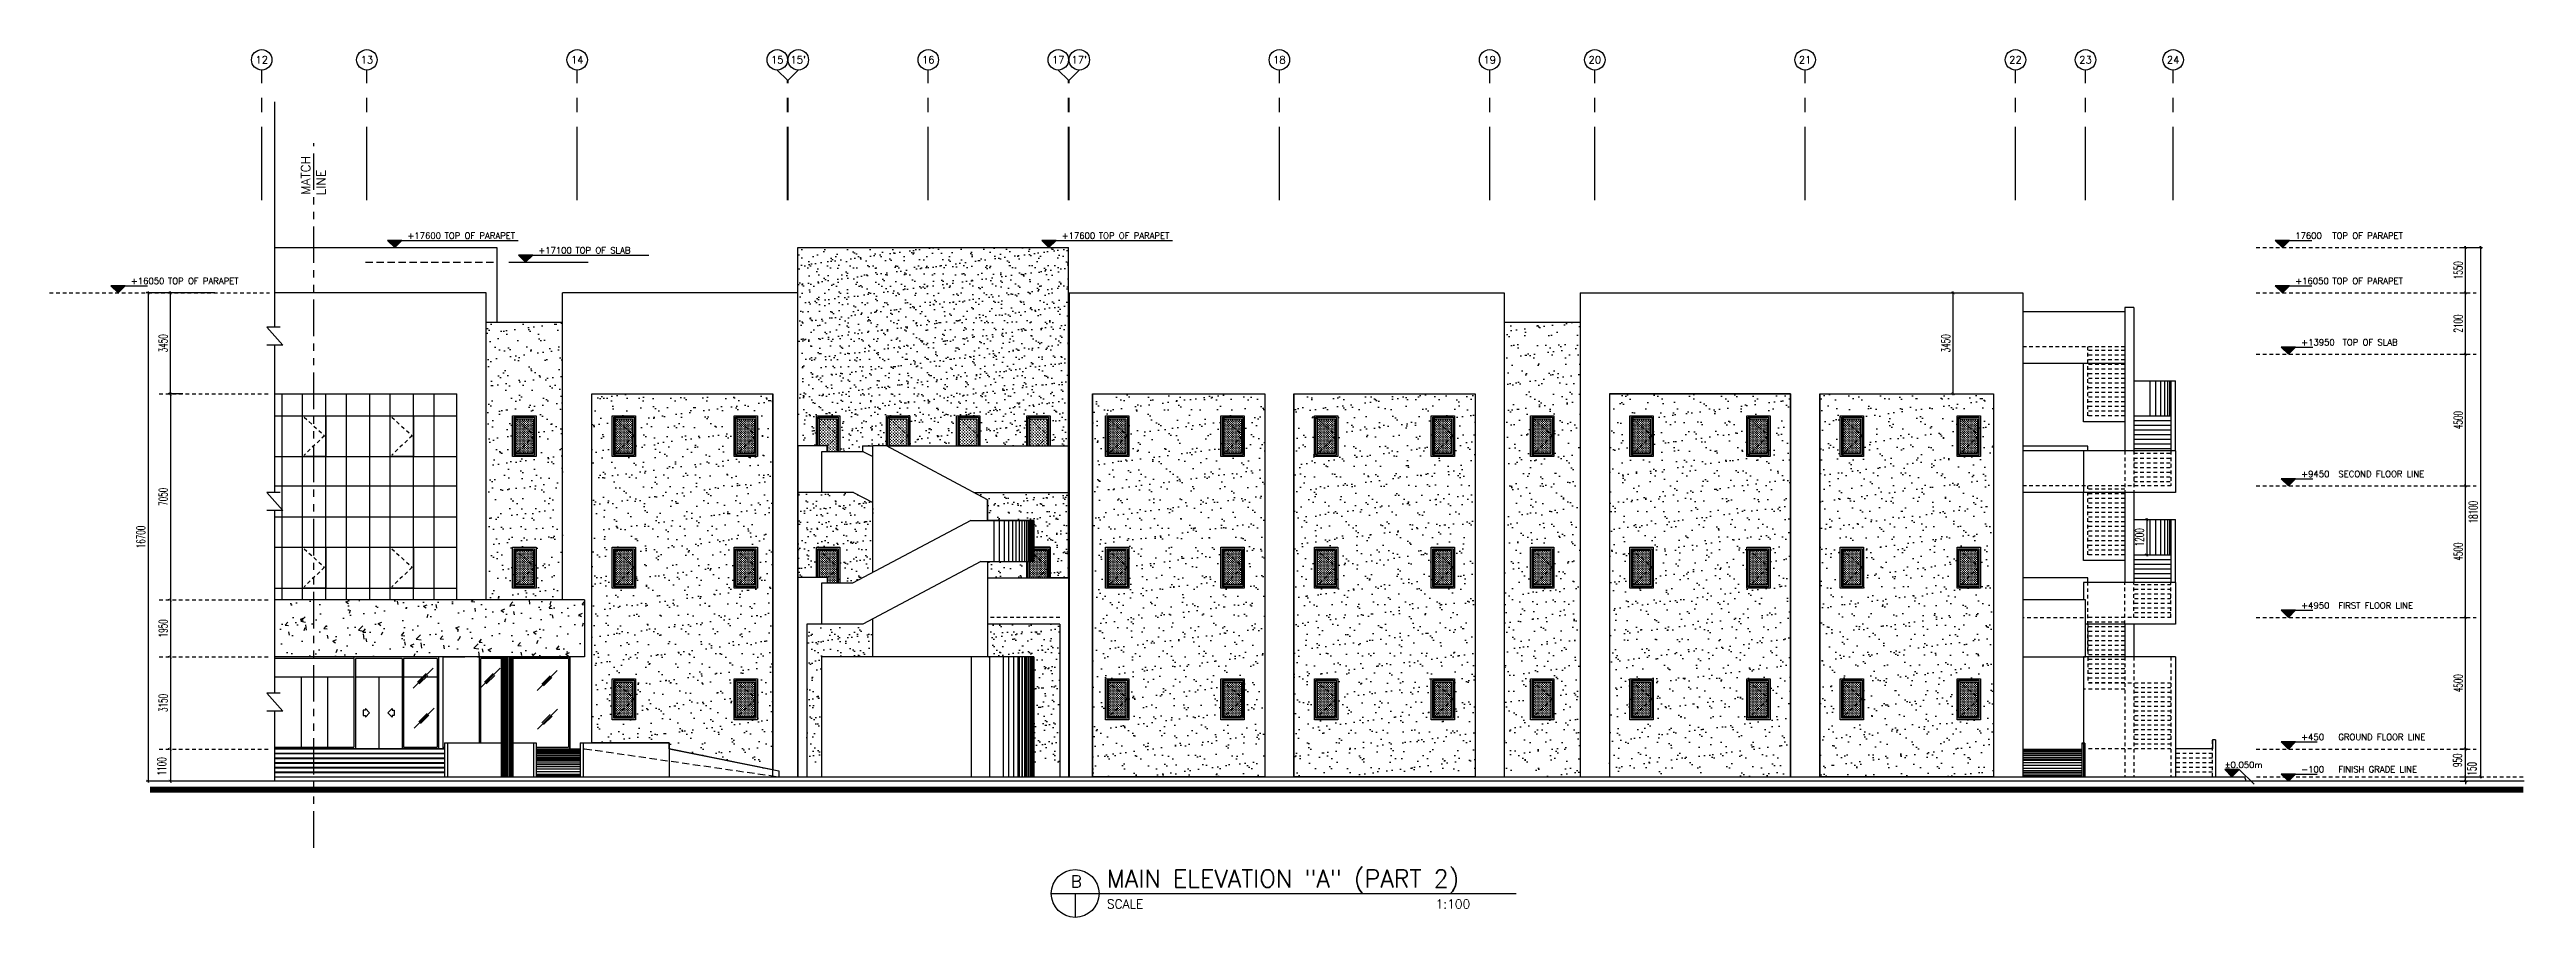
# Model space of a CAD drawing. Extents: x 417691 to 417965, y 43367 to 43436.
# Drawn here: x 417690.8 to 417775.6, y 43367.2 to 43396.9 of the extents above; entities that cross this region are included whole.
import ezdxf
from ezdxf.enums import TextEntityAlignment as Align

# ---------------------------------------------------------------- set-up
doc = ezdxf.new("R2010")
doc.units = 0
doc.header["$MEASUREMENT"] = 0
doc.header["$PDMODE"] = 3
doc.header["$PDSIZE"] = 0.1
for name, pattern in [('CENTERX2', [4, 2.5, -0.5, 0.5, -0.5]), ('HIDDEN', [0.375, 0.25, -0.125]), ('HIDDEN2', [0.1875, 0.125, -0.0625]), ('PHANTOM', [2.5, 1.25, -0.25, 0.25, -0.25, 0.25, -0.25])]:
    doc.linetypes.add(name, pattern=pattern)
doc.layers.get('0').update_dxf_attribs({"linetype": 'CONTINUOUS'})
doc.layers.get('DEFPOINTS').update_dxf_attribs({"linetype": 'CONTINUOUS'})
for name, color, linetype in [('AX', 6, 'CONTINUOUS'), ('AX-CR', 2, 'CONTINUOUS'), ('AX-TXT', 2, 'CONTINUOUS'), ('AXES', 11, 'CENTERX2'), ('AXES3', 1, 'PHANTOM'), ('BORDER', 4, 'CONTINUOUS'), ('DIM-IN', 7, 'CONTINUOUS'), ('DIM-OUT', 4, 'CONTINUOUS'), ('EL', 2, 'CONTINUOUS'), ('EL-LEVS', 4, 'CONTINUOUS'), ('EL-LEVT', 4, 'CONTINUOUS'), ('GAR', 3, 'CONTINUOUS'), ('GLASS', 4, 'CONTINUOUS'), ('Handrail', 4, 'CONTINUOUS'), ('HAT', 11, 'CONTINUOUS'), ('Hatch', 4, 'CONTINUOUS'), ('ROOF', 7, 'CONTINUOUS'), ('STR', 5, 'CONTINUOUS'), ('WALL', 2, 'CONTINUOUS'), ('WIN', 4, 'CONTINUOUS')]:
    doc.layers.add(name, color=color, linetype=linetype)
doc.styles.add('ROMANS', font='ROMANS.shx', dxfattribs={"width": 0.6})
doc.styles.add('S', font='ROMANS.SHX')
doc.dimstyles.new('STANDARD in', dxfattribs={"dimtxt": 0.3, "dimasz": 0.1, "dimexe": 0.07, "dimexo": 0.05, "dimgap": 0.1, "dimtad": 1, "dimdec": 0, "dimlfac": 1000, "dimzin": 0, "dimdsep": 46, "dimtxsty": 'ROMANS', "dimblk": 'ARCHTICK', "dimcen": 0.05, "dimdle": 0.05, "dimclrd": 4, "dimclre": 4, "dimclrt": 2, "dimadec": 0, "dimazin": 0, "dimtfac": 1, "dimtdec": 0, "dimtmove": 2, "dimatfit": 3, "dimldrblk": 'ARCHTICK', "dimfxl": 0, "dimtolj": 1, "dimtzin": 0, "dimarcsym": 0})
pattern_1 = [(37.5, (0, 0), (-0.01574833953, 0.48170594225), [0, -0.38, 0, -0.425, 0, -0.40625]), (7.5, (0, 0), (0.4424441763, 0.7055365163), [0, -0.205, 0, -0.3425, 0, -0.13125]), (327.5, (-0.3075, 0), (0.77853546544, 0.0014147634), [0, -0.125, 0, -0.45, 0, -0.5875]), (317.5, (-0.3075, 0), (0.7515316511, 0.2194188912), [0, -0.0625, 0, -0.295, 0, -0.3375])]
pattern_2 = [(37.5, (0, 0), (-0.02204767534, 0.67438831915), [0, -0.532, 0, -0.595, 0, -0.56875]), (7.5, (0, 0), (0.6194218468, 0.9877511228), [0, -0.287, 0, -0.4795, 0, -0.18375]), (327.5, (-0.4305, 0), (1.0899496516, 0.0019806687), [0, -0.175, 0, -0.63, 0, -0.8225]), (317.5, (-0.4305, 0), (1.0521443116, 0.3071864477), [0, -0.0875, 0, -0.413, 0, -0.4725])]

msp = doc.modelspace()

# ---------------------------------------------------------------- texts
at = {"layer": 'BORDER', "color": 2, "style": 'ROMANS'}
for s, p in [('MATCH', (417699.6938, 43392.5701)), ('LINE', (417700.2174, 43392.3238))]:
    msp.add_text(s, height=0.30654, rotation=90, dxfattribs=at).set_placement(p, align=Align.CENTER)
at = {"layer": 'BORDER', "color": 6, "style": 'ROMANS'}
for s, height, p in [('B', 0.4087, (417725.7379, 43368.218)), ('MAIN ELEVATION "A" (PART 2)', 0.6, (417726.9705, 43368.218))]:
    msp.add_text(s, height=height, dxfattribs=at).set_placement(p)
at = {"layer": 'BORDER', "color": 2, "style": 'ROMANS'}
for s, p in [('SCALE', (417726.9705, 43367.4942)), ('1:100', (417738.2271, 43367.4942))]:
    msp.add_text(s, height=0.30654, dxfattribs=at).set_placement(p)

# ---------------------------------------------------------------- blocks, each defined once
blk = doc.blocks.new('EL-LEV1')
at = {"layer": 'EL-LEVS'}
blk.add_lwpolyline([(0, 0), (300, 300), (-300, 300)], close=True, dxfattribs=at)
blk.add_solid([(-300, 300), (300, 300), (0, 0)], dxfattribs=at)
at = {"layer": 'EL-LEVT', "style": 'S'}
for tag, p in [('+0000', (534, 369)), ('ELEVATION', (2089, 369))]:
    blk.add_attdef(tag, p, '', height=260, dxfattribs=at)
blk = doc.blocks.new('Arrow')
blk.add_lwpolyline([(-1.123, 0.777), (-1.123, 0.596), (-1.048, 0.596), (-1.048, 0.542), (-0.904, 0.686), (-1.048, 0.83), (-1.048, 0.777)], close=True)
blk = doc.blocks.new('_ARCHTICK')
at = {"color": 0, "linetype": 'ByBlock', "const_width": 0.15}
blk.add_lwpolyline([(-0.5, -0.5), (0.5, 0.5)], dxfattribs=at)
blk = doc.blocks.new('*D49')
at = {"layer": 'DEFPOINTS', "color": 0}
for p in [(417755.943, 43388.55), (417755.943, 43388.55), (417755.943, 43385.1)]:
    blk.add_point(p, dxfattribs=at)
at = {"layer": 'DIM-OUT', "color": 4, "lineweight": -2}
for p, q in [((417755.943, 43385.05), (417755.943, 43388.6)), ((417755.893, 43388.55), (417755.873, 43388.55)), ((417755.893, 43385.1), (417755.873, 43385.1))]:
    blk.add_line(p, q, dxfattribs=at)
at = {"layer": 'DIM-OUT', "color": 4, "lineweight": -2, "xscale": 0.1, "yscale": 0.1, "zscale": 0.1}
for p, rotation in [((417755.943, 43388.55), 90), ((417755.943, 43385.1), 270)]:
    blk.add_blockref('_ARCHTICK', p, dxfattribs=dict(at, rotation=rotation))
at = {"layer": 'DIM-OUT', "color": 2, "insert": (417755.693, 43386.825), "char_height": 0.3, "attachment_point": 5, "rotation": 90, "style": 'ROMANS'}
blk.add_mtext('\\A1;3450', dxfattribs=at)
blk = doc.blocks.new('*D50')
at = {"layer": 'DEFPOINTS', "color": 0}
for p in [(417694.909, 43388.55), (417695.388, 43388.55), (417695.388, 43385.1)]:
    blk.add_point(p, dxfattribs=at)
at = {"layer": 'WIN', "color": 4, "lineweight": -2}
for p, q in [((417694.909, 43385.05), (417694.909, 43388.6)), ((417695.338, 43388.55), (417694.839, 43388.55)), ((417695.338, 43385.1), (417694.839, 43385.1))]:
    blk.add_line(p, q, dxfattribs=at)
at = {"layer": 'WIN', "color": 4, "lineweight": -2, "xscale": 0.1, "yscale": 0.1, "zscale": 0.1}
for p, rotation in [((417694.909, 43388.55), 90), ((417694.909, 43385.1), 270)]:
    blk.add_blockref('_ARCHTICK', p, dxfattribs=dict(at, rotation=rotation))
at = {"layer": 'WIN', "color": 2, "insert": (417694.659, 43386.825), "char_height": 0.3, "attachment_point": 5, "rotation": 90, "style": 'ROMANS'}
blk.add_mtext('\\A1;3450', dxfattribs=at)
blk = doc.blocks.new('AXU')
at = {"layer": 'AX-CR'}
blk.add_circle((0, 350), 350, dxfattribs=at)
at = {"layer": 'AX-TXT', "style": 'ROMANS'}
blk.add_attdef('AX', text='', height=250, dxfattribs=at).set_placement((0, 350), align=Align.MIDDLE)
blk = doc.blocks.new('*D51')
at = {"layer": 'DEFPOINTS', "color": 0}
for p in [(417694.909, 43385.1), (417694.909, 43378.05), (417694.909, 43378.05)]:
    blk.add_point(p, dxfattribs=at)
at = {"layer": 'DIM-OUT', "color": 4, "lineweight": -2}
for p, q in [((417694.859, 43385.1), (417694.839, 43385.1)), ((417694.909, 43385.15), (417694.909, 43378)), ((417694.859, 43378.05), (417694.839, 43378.05))]:
    blk.add_line(p, q, dxfattribs=at)
at = {"layer": 'DIM-OUT', "color": 4, "lineweight": -2, "xscale": 0.1, "yscale": 0.1, "zscale": 0.1}
for p, rotation in [((417694.909, 43385.1), 90), ((417694.909, 43378.05), 270)]:
    blk.add_blockref('_ARCHTICK', p, dxfattribs=dict(at, rotation=rotation))
at = {"layer": 'DIM-OUT', "color": 2, "insert": (417694.659, 43381.575), "char_height": 0.3, "attachment_point": 5, "rotation": 90, "style": 'ROMANS'}
blk.add_mtext('\\A1;7050', dxfattribs=at)
blk = doc.blocks.new('*D52')
at = {"layer": 'DEFPOINTS', "color": 0}
for p in [(417694.909, 43378.05), (417694.909, 43376.1), (417694.909, 43376.1)]:
    blk.add_point(p, dxfattribs=at)
at = {"layer": 'DIM-OUT', "color": 4, "lineweight": -2}
for p, q in [((417694.859, 43378.05), (417694.839, 43378.05)), ((417694.909, 43378.1), (417694.909, 43376.05)), ((417694.859, 43376.1), (417694.839, 43376.1))]:
    blk.add_line(p, q, dxfattribs=at)
at = {"layer": 'DIM-OUT', "color": 4, "lineweight": -2, "xscale": 0.1, "yscale": 0.1, "zscale": 0.1}
for p, rotation in [((417694.909, 43378.05), 90), ((417694.909, 43376.1), 270)]:
    blk.add_blockref('_ARCHTICK', p, dxfattribs=dict(at, rotation=rotation))
at = {"layer": 'DIM-OUT', "color": 2, "insert": (417694.659, 43377.075), "char_height": 0.3, "attachment_point": 5, "rotation": 90, "style": 'ROMANS'}
blk.add_mtext('\\A1;1950', dxfattribs=at)
blk = doc.blocks.new('*D53')
at = {"layer": 'DEFPOINTS', "color": 0}
for p in [(417694.909, 43376.1), (417694.909, 43372.95), (417694.909, 43372.95)]:
    blk.add_point(p, dxfattribs=at)
at = {"layer": 'DIM-OUT', "color": 4, "lineweight": -2}
for p, q in [((417694.859, 43376.1), (417694.839, 43376.1)), ((417694.909, 43376.15), (417694.909, 43372.9)), ((417694.859, 43372.95), (417694.839, 43372.95))]:
    blk.add_line(p, q, dxfattribs=at)
at = {"layer": 'DIM-OUT', "color": 4, "lineweight": -2, "xscale": 0.1, "yscale": 0.1, "zscale": 0.1}
for p, rotation in [((417694.909, 43376.1), 90), ((417694.909, 43372.95), 270)]:
    blk.add_blockref('_ARCHTICK', p, dxfattribs=dict(at, rotation=rotation))
at = {"layer": 'DIM-OUT', "color": 2, "insert": (417694.659, 43374.525), "char_height": 0.3, "attachment_point": 5, "rotation": 90, "style": 'ROMANS'}
blk.add_mtext('\\A1;3150', dxfattribs=at)
blk = doc.blocks.new('*D54')
at = {"layer": 'DEFPOINTS', "color": 0}
for p in [(417694.909, 43372.95), (417694.909, 43371.85), (417694.909, 43371.85)]:
    blk.add_point(p, dxfattribs=at)
at = {"layer": 'DIM-OUT', "color": 4, "lineweight": -2}
for p, q in [((417694.859, 43372.95), (417694.839, 43372.95)), ((417694.909, 43373), (417694.909, 43371.8)), ((417694.859, 43371.85), (417694.839, 43371.85))]:
    blk.add_line(p, q, dxfattribs=at)
at = {"layer": 'DIM-OUT', "color": 4, "lineweight": -2, "xscale": 0.1, "yscale": 0.1, "zscale": 0.1}
for p, rotation in [((417694.909, 43372.95), 90), ((417694.909, 43371.85), 270)]:
    blk.add_blockref('_ARCHTICK', p, dxfattribs=dict(at, rotation=rotation))
at = {"layer": 'DIM-OUT', "color": 2, "insert": (417694.615, 43372.357), "char_height": 0.3, "attachment_point": 5, "rotation": 90, "style": 'ROMANS'}
blk.add_mtext('\\A1;1100', dxfattribs=at)
blk = doc.blocks.new('*D55')
at = {"layer": 'DEFPOINTS', "color": 0}
for p in [(417773.254, 43372), (417773.254, 43371.85), (417773.483, 43372)]:
    blk.add_point(p, dxfattribs=at)
at = {"layer": 'DIM-OUT', "color": 4, "lineweight": -2}
for p, q in [((417773.304, 43372), (417773.553, 43372)), ((417773.304, 43371.85), (417773.553, 43371.85)), ((417773.483, 43372), (417773.483, 43372.1)), ((417773.483, 43371.85), (417773.483, 43372)), ((417773.483, 43371.85), (417773.483, 43371.75))]:
    blk.add_line(p, q, dxfattribs=at)
at = {"layer": 'DIM-OUT', "color": 4, "lineweight": -2, "xscale": 0.1, "yscale": 0.1, "zscale": 0.1}
for p, rotation in [((417773.483, 43372), 270), ((417773.483, 43371.85), 90)]:
    blk.add_blockref('_ARCHTICK', p, dxfattribs=dict(at, rotation=rotation))
at = {"layer": 'DIM-OUT', "color": 2, "insert": (417773.707, 43372.273), "char_height": 0.3, "attachment_point": 5, "rotation": 90, "style": 'ROMANS'}
blk.add_mtext('\\A1;150', dxfattribs=at)
blk = doc.blocks.new('*D56')
at = {"layer": 'DEFPOINTS', "color": 0}
for p in [(417773.254, 43372.95), (417773.483, 43372.95), (417773.254, 43372)]:
    blk.add_point(p, dxfattribs=at)
at = {"layer": 'DIM-OUT', "color": 4, "lineweight": -2}
for p, q in [((417773.304, 43372.95), (417773.553, 43372.95)), ((417773.483, 43371.95), (417773.483, 43373)), ((417773.304, 43372), (417773.553, 43372))]:
    blk.add_line(p, q, dxfattribs=at)
at = {"layer": 'DIM-OUT', "color": 4, "lineweight": -2, "xscale": 0.1, "yscale": 0.1, "zscale": 0.1}
for p, rotation in [((417773.483, 43372.95), 90), ((417773.483, 43372), 270)]:
    blk.add_blockref('_ARCHTICK', p, dxfattribs=dict(at, rotation=rotation))
at = {"layer": 'DIM-OUT', "color": 2, "insert": (417773.21, 43372.564), "char_height": 0.3, "attachment_point": 5, "rotation": 90, "style": 'ROMANS'}
blk.add_mtext('\\A1;950', dxfattribs=at)
blk = doc.blocks.new('*D57')
at = {"layer": 'DEFPOINTS', "color": 0}
for p in [(417773.254, 43377.45), (417773.483, 43377.45), (417773.254, 43372.95)]:
    blk.add_point(p, dxfattribs=at)
at = {"layer": 'DIM-OUT', "color": 4, "lineweight": -2}
for p, q in [((417773.304, 43377.45), (417773.553, 43377.45)), ((417773.483, 43372.9), (417773.483, 43377.5)), ((417773.304, 43372.95), (417773.553, 43372.95))]:
    blk.add_line(p, q, dxfattribs=at)
at = {"layer": 'DIM-OUT', "color": 4, "lineweight": -2, "xscale": 0.1, "yscale": 0.1, "zscale": 0.1}
for p, rotation in [((417773.483, 43377.45), 90), ((417773.483, 43372.95), 270)]:
    blk.add_blockref('_ARCHTICK', p, dxfattribs=dict(at, rotation=rotation))
at = {"layer": 'DIM-OUT', "color": 2, "insert": (417773.233, 43375.2), "char_height": 0.3, "attachment_point": 5, "rotation": 90, "style": 'ROMANS'}
blk.add_mtext('\\A1;4500', dxfattribs=at)
blk = doc.blocks.new('*D58')
at = {"layer": 'DEFPOINTS', "color": 0}
for p in [(417773.254, 43381.95), (417773.483, 43381.95), (417773.254, 43377.45)]:
    blk.add_point(p, dxfattribs=at)
at = {"layer": 'DIM-OUT', "color": 4, "lineweight": -2}
for p, q in [((417773.304, 43381.95), (417773.553, 43381.95)), ((417773.483, 43377.4), (417773.483, 43382)), ((417773.304, 43377.45), (417773.553, 43377.45))]:
    blk.add_line(p, q, dxfattribs=at)
at = {"layer": 'DIM-OUT', "color": 4, "lineweight": -2, "xscale": 0.1, "yscale": 0.1, "zscale": 0.1}
for p, rotation in [((417773.483, 43381.95), 90), ((417773.483, 43377.45), 270)]:
    blk.add_blockref('_ARCHTICK', p, dxfattribs=dict(at, rotation=rotation))
at = {"layer": 'DIM-OUT', "color": 2, "insert": (417773.233, 43379.7), "char_height": 0.3, "attachment_point": 5, "rotation": 90, "style": 'ROMANS'}
blk.add_mtext('\\A1;4500', dxfattribs=at)
blk = doc.blocks.new('*D59')
at = {"layer": 'DEFPOINTS', "color": 0}
for p in [(417773.254, 43386.45), (417773.483, 43386.45), (417773.254, 43381.95)]:
    blk.add_point(p, dxfattribs=at)
at = {"layer": 'DIM-OUT', "color": 4, "lineweight": -2}
for p, q in [((417773.304, 43386.45), (417773.553, 43386.45)), ((417773.483, 43381.9), (417773.483, 43386.5)), ((417773.304, 43381.95), (417773.553, 43381.95))]:
    blk.add_line(p, q, dxfattribs=at)
at = {"layer": 'DIM-OUT', "color": 4, "lineweight": -2, "xscale": 0.1, "yscale": 0.1, "zscale": 0.1}
for p, rotation in [((417773.483, 43386.45), 90), ((417773.483, 43381.95), 270)]:
    blk.add_blockref('_ARCHTICK', p, dxfattribs=dict(at, rotation=rotation))
at = {"layer": 'DIM-OUT', "color": 2, "insert": (417773.233, 43384.2), "char_height": 0.3, "attachment_point": 5, "rotation": 90, "style": 'ROMANS'}
blk.add_mtext('\\A1;4500', dxfattribs=at)
blk = doc.blocks.new('*D60')
at = {"layer": 'DEFPOINTS', "color": 0}
for p in [(417773.254, 43388.55), (417773.483, 43388.55), (417773.254, 43386.45)]:
    blk.add_point(p, dxfattribs=at)
at = {"layer": 'DIM-OUT', "color": 4, "lineweight": -2}
for p, q in [((417773.483, 43386.4), (417773.483, 43388.6)), ((417773.304, 43388.55), (417773.553, 43388.55)), ((417773.304, 43386.45), (417773.553, 43386.45))]:
    blk.add_line(p, q, dxfattribs=at)
at = {"layer": 'DIM-OUT', "color": 4, "lineweight": -2, "xscale": 0.1, "yscale": 0.1, "zscale": 0.1}
for p, rotation in [((417773.483, 43388.55), 90), ((417773.483, 43386.45), 270)]:
    blk.add_blockref('_ARCHTICK', p, dxfattribs=dict(at, rotation=rotation))
at = {"layer": 'DIM-OUT', "color": 2, "insert": (417773.233, 43387.5), "char_height": 0.3, "attachment_point": 5, "rotation": 90, "style": 'ROMANS'}
blk.add_mtext('\\A1;2100', dxfattribs=at)
blk = doc.blocks.new('*D61')
at = {"layer": 'DEFPOINTS', "color": 0}
for p in [(417773.254, 43390.1), (417773.483, 43390.1), (417773.254, 43388.55)]:
    blk.add_point(p, dxfattribs=at)
at = {"layer": 'DIM-OUT', "color": 4, "lineweight": -2}
for p, q in [((417773.304, 43390.1), (417773.553, 43390.1)), ((417773.483, 43388.5), (417773.483, 43390.15)), ((417773.304, 43388.55), (417773.553, 43388.55))]:
    blk.add_line(p, q, dxfattribs=at)
at = {"layer": 'DIM-OUT', "color": 4, "lineweight": -2, "xscale": 0.1, "yscale": 0.1, "zscale": 0.1}
for p, rotation in [((417773.483, 43390.1), 90), ((417773.483, 43388.55), 270)]:
    blk.add_blockref('_ARCHTICK', p, dxfattribs=dict(at, rotation=rotation))
at = {"layer": 'DIM-OUT', "color": 2, "insert": (417773.233, 43389.325), "char_height": 0.3, "attachment_point": 5, "rotation": 90, "style": 'ROMANS'}
blk.add_mtext('\\A1;1550', dxfattribs=at)
blk = doc.blocks.new('*D62')
at = {"layer": 'DEFPOINTS', "color": 0}
for p in [(417773.227, 43390.1), (417773.227, 43372), (417773.998, 43372)]:
    blk.add_point(p, dxfattribs=at)
at = {"layer": 'DIM-OUT', "color": 4, "lineweight": -2}
for p, q in [((417773.277, 43390.1), (417774.068, 43390.1)), ((417773.998, 43390.15), (417773.998, 43371.95)), ((417773.277, 43372), (417774.068, 43372))]:
    blk.add_line(p, q, dxfattribs=at)
at = {"layer": 'DIM-OUT', "color": 4, "lineweight": -2, "xscale": 0.1, "yscale": 0.1, "zscale": 0.1}
for p, rotation in [((417773.998, 43390.1), 90), ((417773.998, 43372), 270)]:
    blk.add_blockref('_ARCHTICK', p, dxfattribs=dict(at, rotation=rotation))
at = {"layer": 'DIM-OUT', "color": 2, "insert": (417773.748, 43381.05), "char_height": 0.3, "attachment_point": 5, "rotation": 90, "style": 'ROMANS'}
blk.add_mtext('\\A1;18100', dxfattribs=at)
blk = doc.blocks.new('*D79')
at = {"layer": 'DEFPOINTS', "color": 0}
for p in [(417696.477, 43388.55), (417694.148, 43371.85), (417696.477, 43371.85)]:
    blk.add_point(p, dxfattribs=at)
at = {"layer": 'EL', "color": 4, "lineweight": -2}
for p, q in [((417694.148, 43388.6), (417694.148, 43371.8)), ((417696.427, 43388.55), (417694.078, 43388.55)), ((417696.427, 43371.85), (417694.078, 43371.85))]:
    blk.add_line(p, q, dxfattribs=at)
at = {"layer": 'EL', "color": 4, "lineweight": -2, "xscale": 0.1, "yscale": 0.1, "zscale": 0.1}
for p, rotation in [((417694.148, 43388.55), 90), ((417694.148, 43371.85), 270)]:
    blk.add_blockref('_ARCHTICK', p, dxfattribs=dict(at, rotation=rotation))
at = {"layer": 'EL', "color": 2, "insert": (417693.898, 43380.2), "char_height": 0.3, "attachment_point": 5, "rotation": 90, "style": 'ROMANS'}
blk.add_mtext('\\A1;16700', dxfattribs=at)
blk = doc.blocks.new('*D81')
at = {"layer": 'DEFPOINTS', "color": 0}
for p in [(417762.675, 43380.792), (417762.572, 43379.592), (417762.675, 43379.592)]:
    blk.add_point(p, dxfattribs=at)
at = {"layer": 'EL', "color": 4, "lineweight": -2}
for p, q in [((417762.625, 43380.792), (417762.502, 43380.792)), ((417762.572, 43380.842), (417762.572, 43379.542)), ((417762.625, 43379.592), (417762.502, 43379.592))]:
    blk.add_line(p, q, dxfattribs=at)
at = {"layer": 'EL', "color": 4, "lineweight": -2, "xscale": 0.1, "yscale": 0.1, "zscale": 0.1}
for p, rotation in [((417762.572, 43380.792), 90), ((417762.572, 43379.592), 270)]:
    blk.add_blockref('_ARCHTICK', p, dxfattribs=dict(at, rotation=rotation))
at = {"layer": 'EL', "color": 2, "insert": (417762.322, 43380.192), "char_height": 0.3, "attachment_point": 5, "rotation": 90, "style": 'ROMANS'}
blk.add_mtext('\\A1;1200', dxfattribs=at)

# ---------------------------------------------------------------- dimensions: what is measured, and where the dimension line sits
at = {"layer": 'DIM-OUT'}
for base, p1, p2, angle, picture, middle in [((417773.4829, 43390.0998), (417773.2541, 43388.5498), (417773.2541, 43390.0998), 270, '*D61', (417773.2329, 43389.3248)), ((417773.9978, 43371.9998), (417773.2267, 43390.0998), (417773.2267, 43371.9998), 90, '*D62', (417773.7478, 43381.0498)), ((417755.9426, 43388.5498), (417755.9426, 43385.0998), (417755.9426, 43388.5498), 90, '*D49', (417755.6926, 43386.8248)), ((417773.4829, 43388.5498), (417773.2541, 43386.4498), (417773.2541, 43388.5498), 270, '*D60', (417773.2329, 43387.4998)), ((417773.4829, 43386.4498), (417773.2541, 43381.9498), (417773.2541, 43386.4498), 270, '*D59', (417773.2329, 43384.1998)), ((417694.9093, 43378.0498), (417694.9093, 43385.0998), (417694.9093, 43378.0498), 90, '*D51', (417694.6593, 43381.5748)), ((417773.4829, 43381.9498), (417773.2541, 43377.4498), (417773.2541, 43381.9498), 270, '*D58', (417773.2329, 43379.6998)), ((417694.9093, 43376.0998), (417694.9093, 43378.0498), (417694.9093, 43376.0998), 90, '*D52', (417694.6593, 43377.0748)), ((417773.4829, 43377.4498), (417773.2541, 43372.9498), (417773.2541, 43377.4498), 270, '*D57', (417773.2329, 43375.1998)), ((417694.9093, 43372.9498), (417694.9093, 43376.0998), (417694.9093, 43372.9498), 90, '*D53', (417694.6593, 43374.5248))]:
    dim = msp.add_linear_dim(base=base, p1=p1, p2=p2, angle=angle, dimstyle='STANDARD in', dxfattribs=at)
    dim.commit()
    dim.dimension.update_dxf_attribs({"geometry": picture, "text_midpoint": middle})
for base, p1, p2, angle, picture, middle in [((417694.9093, 43371.8498), (417694.9093, 43372.9498), (417694.9093, 43371.8498), 90, '*D54', (417694.615, 43372.3568)), ((417773.4829, 43372.9498), (417773.2541, 43371.9998), (417773.2541, 43372.9498), 270, '*D56', (417773.21, 43372.5641)), ((417773.4829, 43371.9998), (417773.2541, 43371.8498), (417773.2541, 43371.9998), 270, '*D55', (417773.7068, 43372.2734))]:
    dim = msp.add_linear_dim(base=base, p1=p1, p2=p2, angle=angle, dimstyle='STANDARD in', dxfattribs=at)
    dim.commit()
    dim.dimension.update_dxf_attribs({"geometry": picture, "text_midpoint": middle, "dimtype": 160})
at = {"layer": 'EL'}
for base, p1, p2, picture, middle in [((417694.1485, 43371.8498), (417696.4775, 43388.5498), (417696.4775, 43371.8498), '*D79', (417693.8985, 43380.1998)), ((417762.5724, 43379.5918), (417762.6748, 43380.7917), (417762.6748, 43379.5918), '*D81', (417762.3224, 43380.1917))]:
    dim = msp.add_linear_dim(base=base, p1=p1, p2=p2, angle=90, dimstyle='STANDARD in', dxfattribs=at)
    dim.commit()
    dim.dimension.update_dxf_attribs({"geometry": picture, "text_midpoint": middle})
at = {"layer": 'WIN'}
dim = msp.add_linear_dim(base=(417694.9093, 43388.5498), p1=(417695.3879, 43385.0998), p2=(417695.3879, 43388.5498), angle=90, dimstyle='STANDARD in', dxfattribs=at)
dim.commit()
dim.dimension.update_dxf_attribs({"geometry": '*D50', "text_midpoint": (417694.6593, 43386.8248)})

# ---------------------------------------------------------------- hatches: boundary and pattern name
at = {"layer": 'Hatch'}
h = msp.add_hatch(dxfattribs=at)
h.set_pattern_fill('AR-SAND', color=256, scale=0.25, style=0)
h.set_pattern_definition(pattern_1)
h.paths.add_polyline_path([(417716.3954, 43390.0998), (417725.6566, 43390.0998), (417725.6566, 43383.3192), (417725.026, 43383.3192), (417725.026, 43384.3498), (417724.226, 43384.3498), (417724.226, 43383.3192), (417722.626, 43383.3192), (417722.626, 43384.3498), (417721.826, 43384.3498), (417721.826, 43383.3192), (417720.226, 43383.3192), (417720.226, 43384.3498), (417719.426, 43384.3498), (417719.426, 43383.3192), (417718.599, 43383.3192), (417718.599, 43383.1192), (417717.826, 43383.1192), (417717.826, 43384.3498), (417717.026, 43384.3498), (417717.026, 43383.3192), (417716.3954, 43383.3192)])
h = msp.add_hatch(dxfattribs=at)
h.set_pattern_fill('AR-SAND', color=256, scale=0.35, style=0)
h.set_pattern_definition(pattern_2)
h.paths.add_polyline_path([(417705.7166, 43387.5498), (417708.3366, 43387.5498), (417708.3366, 43378.0498), (417705.7166, 43378.0498)])
h.paths.add_polyline_path([(417706.6266, 43384.3498), (417707.4266, 43384.3498), (417707.4266, 43382.9498), (417706.6266, 43382.9498)], flags=16)
h.paths.add_polyline_path([(417706.6266, 43379.8498), (417707.4266, 43379.8498), (417707.4266, 43378.4498), (417706.6266, 43378.4498)], flags=16)
h = msp.add_hatch(dxfattribs=at)
h.set_pattern_fill('AR-SAND', color=256, scale=0.35, style=0)
h.set_pattern_definition(pattern_2)
h.paths.add_polyline_path([(417740.5766, 43387.5498), (417743.1766, 43387.5498), (417743.1766, 43371.9998), (417740.5766, 43371.9998)])
h.paths.add_polyline_path([(417741.4766, 43384.3498), (417742.2766, 43384.3498), (417742.2766, 43382.9498), (417741.4766, 43382.9498)], flags=16)
h.paths.add_polyline_path([(417741.4766, 43379.8498), (417742.2766, 43379.8498), (417742.2766, 43378.4498), (417741.4766, 43378.4498)], flags=16)
h.paths.add_polyline_path([(417741.4766, 43375.3498), (417742.2766, 43375.3498), (417742.2766, 43373.9498), (417741.4766, 43373.9498)], flags=16)
h = msp.add_hatch(dxfattribs=at)
h.set_pattern_fill('AR-SAND', color=256, scale=0.35, style=0)
h.set_pattern_definition(pattern_2)
h.paths.add_polyline_path([(417709.3366, 43385.0998), (417715.5366, 43385.0998), (417715.5366, 43372.2415), (417711.9866, 43372.9596), (417711.9866, 43373.1639), (417709.3366, 43373.1639)])
h.paths.add_polyline_path([(417714.206, 43379.8498), (417715.006, 43379.8498), (417715.006, 43378.4498), (417714.206, 43378.4498)], flags=16)
h.paths.add_polyline_path([(417714.206, 43384.3498), (417715.006, 43384.3498), (417715.006, 43382.9498), (417714.206, 43382.9498)], flags=16)
h.paths.add_polyline_path([(417710.0366, 43384.3498), (417710.8366, 43384.3498), (417710.8366, 43382.9498), (417710.0366, 43382.9498)], flags=16)
h.paths.add_polyline_path([(417710.0366, 43379.8498), (417710.8366, 43379.8498), (417710.8366, 43378.4498), (417710.0366, 43378.4498)], flags=16)
h.paths.add_polyline_path([(417710.0366, 43375.3498), (417710.8366, 43375.3498), (417710.8366, 43373.9498), (417710.0366, 43373.9498)], flags=16)
h.paths.add_polyline_path([(417714.206, 43375.3498), (417715.006, 43375.3498), (417715.006, 43373.9498), (417714.206, 43373.9498)], flags=16)
h = msp.add_hatch(dxfattribs=at)
h.set_pattern_fill('AR-SAND', color=256, scale=0.35, style=0)
h.set_pattern_definition(pattern_2)
h.paths.add_polyline_path([(417726.4766, 43385.0998), (417732.3766, 43385.0998), (417732.3766, 43371.9998), (417726.4766, 43371.9998)])
h.paths.add_polyline_path([(417730.8766, 43379.8498), (417731.6766, 43379.8498), (417731.6766, 43378.4498), (417730.8766, 43378.4498)], flags=16)
h.paths.add_polyline_path([(417726.9266, 43379.8498), (417727.7266, 43379.8498), (417727.7266, 43378.4498), (417726.9266, 43378.4498)], flags=16)
h.paths.add_polyline_path([(417726.9777, 43379.7987), (417727.6755, 43379.7987), (417727.6755, 43378.5009), (417726.9777, 43378.5009)], flags=0)
h.paths.add_polyline_path([(417727.0288, 43379.7476), (417727.6244, 43379.7476), (417727.6244, 43378.5519), (417727.0288, 43378.5519)], flags=0)
h.paths.add_polyline_path([(417726.9266, 43384.3498), (417727.7266, 43384.3498), (417727.7266, 43382.9498), (417726.9266, 43382.9498)], flags=16)
h.paths.add_polyline_path([(417730.8766, 43384.3498), (417731.6766, 43384.3498), (417731.6766, 43382.9498), (417730.8766, 43382.9498)], flags=16)
h.paths.add_polyline_path([(417730.8766, 43375.3498), (417731.6766, 43375.3498), (417731.6766, 43373.9498), (417730.8766, 43373.9498)], flags=16)
h.paths.add_polyline_path([(417726.9266, 43375.3498), (417727.7266, 43375.3498), (417727.7266, 43373.9498), (417726.9266, 43373.9498)], flags=16)
h = msp.add_hatch(dxfattribs=at)
h.set_pattern_fill('AR-SAND', color=256, scale=0.35, style=0)
h.set_pattern_definition(pattern_2)
h.paths.add_polyline_path([(417733.3766, 43385.0998), (417739.5766, 43385.0998), (417739.5766, 43371.9998), (417733.3766, 43371.9998)])
h.paths.add_polyline_path([(417738.0766, 43379.8498), (417738.8766, 43379.8498), (417738.8766, 43378.4498), (417738.0766, 43378.4498)], flags=16)
h.paths.add_polyline_path([(417734.0766, 43379.8498), (417734.8766, 43379.8498), (417734.8766, 43378.4498), (417734.0766, 43378.4498)], flags=16)
h.paths.add_polyline_path([(417734.0766, 43384.3498), (417734.8766, 43384.3498), (417734.8766, 43382.9498), (417734.0766, 43382.9498)], flags=16)
h.paths.add_polyline_path([(417738.0766, 43384.3498), (417738.8766, 43384.3498), (417738.8766, 43382.9498), (417738.0766, 43382.9498)], flags=16)
h.paths.add_polyline_path([(417738.0766, 43375.3498), (417738.8766, 43375.3498), (417738.8766, 43373.9498), (417738.0766, 43373.9498)], flags=16)
h.paths.add_polyline_path([(417734.0766, 43375.3498), (417734.8766, 43375.3498), (417734.8766, 43373.9498), (417734.0766, 43373.9498)], flags=16)
h = msp.add_hatch(dxfattribs=at)
h.set_pattern_fill('AR-SAND', color=256, scale=0.35, style=0)
h.set_pattern_definition(pattern_2)
h.paths.add_polyline_path([(417750.3766, 43385.0998), (417744.1766, 43385.0998), (417744.1766, 43371.9998), (417750.3766, 43371.9998)])
h.paths.add_polyline_path([(417748.8766, 43379.8498), (417749.6766, 43379.8498), (417749.6766, 43378.4498), (417748.8766, 43378.4498)], flags=16)
h.paths.add_polyline_path([(417748.8766, 43384.3498), (417749.6766, 43384.3498), (417749.6766, 43382.9498), (417748.8766, 43382.9498)], flags=16)
h.paths.add_polyline_path([(417744.8766, 43384.3498), (417745.6766, 43384.3498), (417745.6766, 43382.9498), (417744.8766, 43382.9498)], flags=16)
h.paths.add_polyline_path([(417744.8766, 43379.8498), (417745.6766, 43379.8498), (417745.6766, 43378.4498), (417744.8766, 43378.4498)], flags=16)
h.paths.add_polyline_path([(417744.8766, 43375.3498), (417745.6766, 43375.3498), (417745.6766, 43373.9498), (417744.8766, 43373.9498)], flags=16)
h.paths.add_polyline_path([(417748.8766, 43375.3498), (417749.6766, 43375.3498), (417749.6766, 43373.9498), (417748.8766, 43373.9498)], flags=16)
h = msp.add_hatch(dxfattribs=at)
h.set_pattern_fill('AR-SAND', color=256, scale=0.35, style=0)
h.set_pattern_definition(pattern_2)
h.paths.add_polyline_path([(417751.3772, 43371.9998), (417751.3772, 43385.0998), (417757.3266, 43385.0998), (417757.3266, 43371.9998)])
h.paths.add_polyline_path([(417756.0766, 43384.3498), (417756.8766, 43384.3498), (417756.8766, 43382.9498), (417756.0766, 43382.9498)], flags=16)
h.paths.add_polyline_path([(417752.0766, 43384.3498), (417752.8766, 43384.3498), (417752.8766, 43382.9498), (417752.0766, 43382.9498)], flags=16)
h.paths.add_polyline_path([(417756.0766, 43379.8498), (417756.8766, 43379.8498), (417756.8766, 43378.4498), (417756.0766, 43378.4498)], flags=16)
h.paths.add_polyline_path([(417752.0766, 43379.8498), (417752.8766, 43379.8498), (417752.8766, 43378.4498), (417752.0766, 43378.4498)], flags=16)
h.paths.add_polyline_path([(417752.0766, 43375.3498), (417752.8766, 43375.3498), (417752.8766, 43373.9498), (417752.0766, 43373.9498)], flags=16)
h.paths.add_polyline_path([(417756.0766, 43375.3498), (417756.8766, 43375.3498), (417756.8766, 43373.9498), (417756.0766, 43373.9498)], flags=16)
h = msp.add_hatch(dxfattribs=at)
h.set_pattern_fill('CROSS', color=11, scale=0.15, style=0)
h.set_pattern_definition([(0, (-27.45, 0), (0.0375, 0.0375), [0.01875, -0.05625]), (90, (-27.440625, -0.009375), (-0.0375, 0.0375), [0.01875, -0.05625])])
h.paths.add_polyline_path([(417706.7288, 43384.2476), (417707.3244, 43384.2476), (417707.3244, 43383.0519), (417706.7288, 43383.0519)])
h = msp.add_hatch(dxfattribs=at)
h.set_pattern_fill('CROSS', color=11, scale=0.15, style=0)
h.set_pattern_definition([(0, (-24.04, 0), (0.0375, 0.0375), [0.01875, -0.05625]), (90, (-24.030625, -0.009375), (-0.0375, 0.0375), [0.01875, -0.05625])])
h.paths.add_polyline_path([(417710.1388, 43384.2476), (417710.7344, 43384.2476), (417710.7344, 43383.0519), (417710.1388, 43383.0519)])
h = msp.add_hatch(dxfattribs=at)
h.set_pattern_fill('CROSS', color=11, scale=0.15, style=0)
h.set_pattern_definition([(0, (-19.870576, 0), (0.0375, 0.0375), [0.01875, -0.05625]), (90, (-19.8612, -0.009375), (-0.0375, 0.0375), [0.01875, -0.05625])])
h.paths.add_polyline_path([(417714.3082, 43384.2476), (417714.9038, 43384.2476), (417714.9038, 43383.0519), (417714.3082, 43383.0519)])
h = msp.add_hatch(dxfattribs=at)
h.set_pattern_fill('CROSS', color=256, scale=0.2, style=0)
h.paths.add_polyline_path([(417717.1282, 43384.2476), (417717.7238, 43384.2476), (417717.7238, 43383.1192), (417717.399, 43383.1192), (417717.399, 43383.3192), (417717.1282, 43383.3192)])
h = msp.add_hatch(dxfattribs=at)
h.set_pattern_fill('CROSS', color=256, scale=0.2, style=0)
h.paths.add_polyline_path([(417719.5282, 43384.2476), (417720.1238, 43384.2476), (417720.1238, 43383.3192), (417719.5282, 43383.3192)])
h = msp.add_hatch(dxfattribs=at)
h.set_pattern_fill('CROSS', color=256, scale=0.2, style=0)
h.paths.add_polyline_path([(417721.9282, 43384.2476), (417722.5238, 43384.2476), (417722.5238, 43383.3192), (417721.9282, 43383.3192)])
h = msp.add_hatch(dxfattribs=at)
h.set_pattern_fill('CROSS', color=256, scale=0.2, style=0)
h.set_pattern_definition([(0, (2.4, 1e-10), (0.05, 0.05), [0.025, -0.075]), (90, (2.4125, -0.0125), (-0.05, 0.05), [0.025, -0.075])])
h.paths.add_polyline_path([(417724.3282, 43384.2476), (417724.9238, 43384.2476), (417724.9238, 43383.3192), (417724.3282, 43383.3192)])
h = msp.add_hatch(dxfattribs=at)
h.set_pattern_fill('CROSS', color=11, scale=0.15, style=0)
h.set_pattern_definition([(0, (-7.15, 0), (0.0375, 0.0375), [0.01875, -0.05625]), (90, (-7.140625, -0.009375), (-0.0375, 0.0375), [0.01875, -0.05625])])
h.paths.add_polyline_path([(417727.0288, 43384.2476), (417727.6244, 43384.2476), (417727.6244, 43383.0519), (417727.0288, 43383.0519)])
h = msp.add_hatch(dxfattribs=at)
h.set_pattern_fill('CROSS', color=11, scale=0.15, style=0)
h.set_pattern_definition([(0, (-3.2, 0), (0.0375, 0.0375), [0.01875, -0.05625]), (90, (-3.190625, -0.009375), (-0.0375, 0.0375), [0.01875, -0.05625])])
h.paths.add_polyline_path([(417730.9788, 43384.2476), (417731.5744, 43384.2476), (417731.5744, 43383.0519), (417730.9788, 43383.0519)])
h = msp.add_hatch(dxfattribs=at)
h.set_pattern_fill('CROSS', color=11, scale=0.15, style=0)
h.paths.add_polyline_path([(417734.1788, 43384.2476), (417734.7744, 43384.2476), (417734.7744, 43383.0519), (417734.1788, 43383.0519)])
h = msp.add_hatch(dxfattribs=at)
h.set_pattern_fill('CROSS', color=11, scale=0.15, style=0)
h.set_pattern_definition([(0, (4, -7e-12), (0.0375, 0.0375), [0.01875, -0.05625]), (90, (4.009375, -0.009375), (-0.0375, 0.0375), [0.01875, -0.05625])])
h.paths.add_polyline_path([(417738.1788, 43384.2476), (417738.7744, 43384.2476), (417738.7744, 43383.0519), (417738.1788, 43383.0519)])
h = msp.add_hatch(dxfattribs=at)
h.set_pattern_fill('CROSS', color=11, scale=0.15, style=0)
h.set_pattern_definition([(0, (7.4, 0), (0.0375, 0.0375), [0.01875, -0.05625]), (90, (7.409375, -0.009375), (-0.0375, 0.0375), [0.01875, -0.05625])])
h.paths.add_polyline_path([(417741.5788, 43384.2476), (417742.1744, 43384.2476), (417742.1744, 43383.0519), (417741.5788, 43383.0519)])
h = msp.add_hatch(dxfattribs=at)
h.set_pattern_fill('CROSS', color=11, scale=0.15, style=0)
h.set_pattern_definition([(0, (10.8, 0), (0.0375, 0.0375), [0.01875, -0.05625]), (90, (10.809375, -0.009375), (-0.0375, 0.0375), [0.01875, -0.05625])])
h.paths.add_polyline_path([(417744.9788, 43384.2476), (417745.5744, 43384.2476), (417745.5744, 43383.0519), (417744.9788, 43383.0519)])
h = msp.add_hatch(dxfattribs=at)
h.set_pattern_fill('CROSS', color=11, scale=0.15, style=0)
h.set_pattern_definition([(0, (14.8, 0), (0.0375, 0.0375), [0.01875, -0.05625]), (90, (14.809375, -0.009375), (-0.0375, 0.0375), [0.01875, -0.05625])])
h.paths.add_polyline_path([(417748.9788, 43384.2476), (417749.5744, 43384.2476), (417749.5744, 43383.0519), (417748.9788, 43383.0519)])
h = msp.add_hatch(dxfattribs=at)
h.set_pattern_fill('CROSS', color=11, scale=0.15, style=0)
h.set_pattern_definition([(0, (18, 7e-12), (0.0375, 0.0375), [0.01875, -0.05625]), (90, (18.009375, -0.009375), (-0.0375, 0.0375), [0.01875, -0.05625])])
h.paths.add_polyline_path([(417752.1788, 43384.2476), (417752.7744, 43384.2476), (417752.7744, 43383.0519), (417752.1788, 43383.0519)])
h = msp.add_hatch(dxfattribs=at)
h.set_pattern_fill('CROSS', color=11, scale=0.15, style=0)
h.set_pattern_definition([(0, (22, 7e-12), (0.0375, 0.0375), [0.01875, -0.05625]), (90, (22.009375, -0.009375), (-0.0375, 0.0375), [0.01875, -0.05625])])
h.paths.add_polyline_path([(417756.1788, 43384.2476), (417756.7744, 43384.2476), (417756.7744, 43383.0519), (417756.1788, 43383.0519)])
h = msp.add_hatch(dxfattribs=at)
h.set_pattern_fill('AR-SAND', color=11, scale=0.25, style=0)
h.set_pattern_definition(pattern_1)
h.paths.add_polyline_path([(417718.3002, 43381.7192), (417718.9618, 43381.3791), (417718.9618, 43378.9894), (417718.2636, 43378.6192), (417717.826, 43378.6192), (417717.826, 43379.8498), (417717.026, 43379.8498), (417717.026, 43378.8192), (417716.3954, 43378.8192), (417716.3954, 43381.7192)])
h = msp.add_hatch(dxfattribs=at)
h.set_pattern_fill('AR-SAND', color=11, scale=0.25, style=0)
h.set_pattern_definition(pattern_1)
h.paths.add_polyline_path([(417722.8818, 43380.7638), (417722.8818, 43381.4666), (417722.4113, 43381.7192), (417725.6566, 43381.7192), (417725.6566, 43378.803), (417725.026, 43378.803), (417725.026, 43379.8498), (417724.4647, 43379.8498), (417724.4647, 43380.7638), (417722.8818, 43380.7638), (417722.8818, 43381.4666)])
h = msp.add_hatch(dxfattribs=at)
h.set_pattern_fill('CROSS', color=11, scale=0.15, style=0)
h.set_pattern_definition([(0, (-27.45, -4.5), (0.0375, 0.0375), [0.01875, -0.05625]), (90, (-27.440625, -4.509375), (-0.0375, 0.0375), [0.01875, -0.05625])])
h.paths.add_polyline_path([(417706.7288, 43379.7476), (417707.3244, 43379.7476), (417707.3244, 43378.5519), (417706.7288, 43378.5519)])
h = msp.add_hatch(dxfattribs=at)
h.set_pattern_fill('CROSS', color=11, scale=0.15, style=0)
h.set_pattern_definition([(0, (-24.04, -4.5), (0.0375, 0.0375), [0.01875, -0.05625]), (90, (-24.030625, -4.509375), (-0.0375, 0.0375), [0.01875, -0.05625])])
h.paths.add_polyline_path([(417710.1388, 43379.7476), (417710.7344, 43379.7476), (417710.7344, 43378.5519), (417710.1388, 43378.5519)])
h = msp.add_hatch(dxfattribs=at)
h.set_pattern_fill('CROSS', color=11, scale=0.15, style=0)
h.set_pattern_definition([(0, (-19.870576, -4.5), (0.0375, 0.0375), [0.01875, -0.05625]), (90, (-19.8612, -4.509375), (-0.0375, 0.0375), [0.01875, -0.05625])])
h.paths.add_polyline_path([(417714.3082, 43379.7476), (417714.9038, 43379.7476), (417714.9038, 43378.5519), (417714.3082, 43378.5519)])
h = msp.add_hatch(dxfattribs=at)
h.set_pattern_fill('CROSS', color=11, scale=0.15, style=0)
h.paths.add_polyline_path([(417717.1282, 43379.7476), (417717.7238, 43379.7476), (417717.7238, 43378.6192), (417717.3987, 43378.6192), (417717.3987, 43378.8192), (417717.1282, 43378.8192)])
h = msp.add_hatch(dxfattribs=at)
h.set_pattern_fill('AR-SAND', color=256, scale=0.25, style=0)
h.set_pattern_definition(pattern_1)
h.paths.add_polyline_path([(417724.226, 43379.3638), (417722.8818, 43379.3638), (417722.8818, 43378.803), (417724.226, 43378.803)])
h = msp.add_hatch(dxfattribs=at)
h.set_pattern_fill('CROSS', color=11, scale=0.15, style=0)
h.paths.add_polyline_path([(417724.3282, 43378.803), (417724.9238, 43378.803), (417724.9238, 43379.7476), (417724.4647, 43379.7476), (417724.4647, 43379.3638), (417724.3282, 43379.3638)])
h = msp.add_hatch(dxfattribs=at)
h.set_pattern_fill('CROSS', color=11, scale=0.15, style=0)
h.set_pattern_definition([(0, (-7.15, -4.5), (0.0375, 0.0375), [0.01875, -0.05625]), (90, (-7.140625, -4.509375), (-0.0375, 0.0375), [0.01875, -0.05625])])
h.paths.add_polyline_path([(417727.0288, 43379.7476), (417727.6244, 43379.7476), (417727.6244, 43378.5519), (417727.0288, 43378.5519)])
h = msp.add_hatch(dxfattribs=at)
h.set_pattern_fill('CROSS', color=11, scale=0.15, style=0)
h.set_pattern_definition([(0, (-3.2, -4.5), (0.0375, 0.0375), [0.01875, -0.05625]), (90, (-3.190625, -4.509375), (-0.0375, 0.0375), [0.01875, -0.05625])])
h.paths.add_polyline_path([(417730.9788, 43379.7476), (417731.5744, 43379.7476), (417731.5744, 43378.5519), (417730.9788, 43378.5519)])
h = msp.add_hatch(dxfattribs=at)
h.set_pattern_fill('CROSS', color=11, scale=0.15, style=0)
h.set_pattern_definition([(0, (0, -4.5), (0.0375, 0.0375), [0.01875, -0.05625]), (90, (0.009375, -4.509375), (-0.0375, 0.0375), [0.01875, -0.05625])])
h.paths.add_polyline_path([(417734.1788, 43379.7476), (417734.7744, 43379.7476), (417734.7744, 43378.5519), (417734.1788, 43378.5519)])
h = msp.add_hatch(dxfattribs=at)
h.set_pattern_fill('CROSS', color=11, scale=0.15, style=0)
h.set_pattern_definition([(0, (4, -4.5), (0.0375, 0.0375), [0.01875, -0.05625]), (90, (4.009375, -4.509375), (-0.0375, 0.0375), [0.01875, -0.05625])])
h.paths.add_polyline_path([(417738.1788, 43379.7476), (417738.7744, 43379.7476), (417738.7744, 43378.5519), (417738.1788, 43378.5519)])
h = msp.add_hatch(dxfattribs=at)
h.set_pattern_fill('CROSS', color=11, scale=0.15, style=0)
h.set_pattern_definition([(0, (7.4, -4.5), (0.0375, 0.0375), [0.01875, -0.05625]), (90, (7.409375, -4.509375), (-0.0375, 0.0375), [0.01875, -0.05625])])
h.paths.add_polyline_path([(417741.5788, 43379.7476), (417742.1744, 43379.7476), (417742.1744, 43378.5519), (417741.5788, 43378.5519)])
h = msp.add_hatch(dxfattribs=at)
h.set_pattern_fill('CROSS', color=11, scale=0.15, style=0)
h.set_pattern_definition([(0, (10.8, -4.5), (0.0375, 0.0375), [0.01875, -0.05625]), (90, (10.809375, -4.509375), (-0.0375, 0.0375), [0.01875, -0.05625])])
h.paths.add_polyline_path([(417744.9788, 43379.7476), (417745.5744, 43379.7476), (417745.5744, 43378.5519), (417744.9788, 43378.5519)])
h = msp.add_hatch(dxfattribs=at)
h.set_pattern_fill('CROSS', color=11, scale=0.15, style=0)
h.set_pattern_definition([(0, (14.8, -4.5), (0.0375, 0.0375), [0.01875, -0.05625]), (90, (14.809375, -4.509375), (-0.0375, 0.0375), [0.01875, -0.05625])])
h.paths.add_polyline_path([(417748.9788, 43379.7476), (417749.5744, 43379.7476), (417749.5744, 43378.5519), (417748.9788, 43378.5519)])
h = msp.add_hatch(dxfattribs=at)
h.set_pattern_fill('CROSS', color=11, scale=0.15, style=0)
h.set_pattern_definition([(0, (18, -4.5), (0.0375, 0.0375), [0.01875, -0.05625]), (90, (18.009375, -4.509375), (-0.0375, 0.0375), [0.01875, -0.05625])])
h.paths.add_polyline_path([(417752.1788, 43379.7476), (417752.7744, 43379.7476), (417752.7744, 43378.5519), (417752.1788, 43378.5519)])
h = msp.add_hatch(dxfattribs=at)
h.set_pattern_fill('CROSS', color=11, scale=0.15, style=0)
h.set_pattern_definition([(0, (22, -4.5), (0.0375, 0.0375), [0.01875, -0.05625]), (90, (22.009375, -4.509375), (-0.0375, 0.0375), [0.01875, -0.05625])])
h.paths.add_polyline_path([(417756.1788, 43379.7476), (417756.7744, 43379.7476), (417756.7744, 43378.5519), (417756.1788, 43378.5519)])
h = msp.add_hatch(dxfattribs=at)
h.set_pattern_fill('AR-CONC', color=256, scale=0.185, style=0)
h.set_pattern_definition([(50, (0, 0), (1.3269313378, -0.1160914497), [0.13875, -1.52625]), (355, (0, 0), (-0.256689967, 1.3915554473), [0.111, -1.221]), (100.4514, (0.1106, -0.0097), (1.070242356, 1.275463153), [0.1179193515, -1.297112907]), (46.1842, (0, 0.37), (1.97439594, -0.3062101765), [0.208125, -2.289375]), (96.6356, (0.1645, 0.3445), (1.729126005, 1.802118061), [0.176879033, -1.94566905]), (351.1842, (0, 0.37), (1.729124598, 1.802119412), [0.1665, -1.8315]), (21, (0.185, 0.2775), (1.1042780464, -0.7448449477), [0.13875, -1.52625]), (326, (0.185, 0.2775), (0.450133364, 1.3415275833), [0.111, -1.221]), (71.4514, (0.277, 0.2154), (1.554411863, 0.596681419), [0.1179193515, -1.297112907]), (37.5, (0, 0), (0.02249573234, 0.6158536296), [0, -1.2062, 0, -1.2395, 0, -1.225625]), (7.5, (0, 0), (0.4866786443, 0.729661667), [0, -0.7067, 0, -1.17845, 0, -0.467125]), (327.5, (-0.41255, 0), (0.9875715069, -0.0417265127), [0, -0.4625, 0, -1.443, 0, -1.91475]), (317.5, (-0.59755, 0), (1.0788944133, 0.1851942173), [0, -0.60125, 0, -0.9583, 0, -1.35975])])
h.paths.add_polyline_path([(417698.482, 43378.0498), (417709.0866, 43378.0498), (417709.0866, 43376.0998), (417698.482, 43376.0998)])
h = msp.add_hatch(dxfattribs=at)
h.set_pattern_fill('AR-SAND', color=11, scale=0.25, style=0)
h.set_pattern_definition(pattern_1)
h.paths.add_polyline_path([(417716.6954, 43377.2192), (417718.6118, 43377.2192), (417718.9618, 43377.3942), (417718.9618, 43376.0998), (417717.199, 43376.0998), (417717.199, 43372.4998), (417716.6954, 43372.4998)])
h = msp.add_hatch(dxfattribs=at)
h.set_pattern_fill('AR-SAND', color=11, scale=0.25, style=0)
h.set_pattern_definition(pattern_1)
h.paths.add_polyline_path([(417722.8818, 43377.2219), (417725.3566, 43377.2219), (417725.3566, 43372.4998), (417724.4665, 43372.4998), (417724.4665, 43376.0998), (417722.8818, 43376.0998)])
h = msp.add_hatch(dxfattribs=at)
h.set_pattern_fill('CROSS', color=11, scale=0.15, style=0)
h.set_pattern_definition([(0, (-24.04, -9), (0.0375, 0.0375), [0.01875, -0.05625]), (90, (-24.030625, -9.009375), (-0.0375, 0.0375), [0.01875, -0.05625])])
h.paths.add_polyline_path([(417710.1388, 43375.2476), (417710.7344, 43375.2476), (417710.7344, 43374.0519), (417710.1388, 43374.0519)])
h = msp.add_hatch(dxfattribs=at)
h.set_pattern_fill('CROSS', color=11, scale=0.15, style=0)
h.set_pattern_definition([(0, (-19.870576, -9), (0.0375, 0.0375), [0.01875, -0.05625]), (90, (-19.8612, -9.009375), (-0.0375, 0.0375), [0.01875, -0.05625])])
h.paths.add_polyline_path([(417714.3082, 43375.2476), (417714.9038, 43375.2476), (417714.9038, 43374.0519), (417714.3082, 43374.0519)])
h = msp.add_hatch(dxfattribs=at)
h.set_pattern_fill('CROSS', color=11, scale=0.15, style=0)
h.set_pattern_definition([(0, (-7.15, -9), (0.0375, 0.0375), [0.01875, -0.05625]), (90, (-7.140625, -9.009375), (-0.0375, 0.0375), [0.01875, -0.05625])])
h.paths.add_polyline_path([(417727.0288, 43375.2476), (417727.6244, 43375.2476), (417727.6244, 43374.0519), (417727.0288, 43374.0519)])
h = msp.add_hatch(dxfattribs=at)
h.set_pattern_fill('CROSS', color=11, scale=0.15, style=0)
h.set_pattern_definition([(0, (-3.2, -9), (0.0375, 0.0375), [0.01875, -0.05625]), (90, (-3.190625, -9.009375), (-0.0375, 0.0375), [0.01875, -0.05625])])
h.paths.add_polyline_path([(417730.9788, 43375.2476), (417731.5744, 43375.2476), (417731.5744, 43374.0519), (417730.9788, 43374.0519)])
h = msp.add_hatch(dxfattribs=at)
h.set_pattern_fill('CROSS', color=11, scale=0.15, style=0)
h.set_pattern_definition([(0, (0, -9), (0.0375, 0.0375), [0.01875, -0.05625]), (90, (0.009375, -9.009375), (-0.0375, 0.0375), [0.01875, -0.05625])])
h.paths.add_polyline_path([(417734.1788, 43375.2476), (417734.7744, 43375.2476), (417734.7744, 43374.0519), (417734.1788, 43374.0519)])
h = msp.add_hatch(dxfattribs=at)
h.set_pattern_fill('CROSS', color=11, scale=0.15, style=0)
h.set_pattern_definition([(0, (4, -9), (0.0375, 0.0375), [0.01875, -0.05625]), (90, (4.009375, -9.009375), (-0.0375, 0.0375), [0.01875, -0.05625])])
h.paths.add_polyline_path([(417738.1788, 43375.2476), (417738.7744, 43375.2476), (417738.7744, 43374.0519), (417738.1788, 43374.0519)])
h = msp.add_hatch(dxfattribs=at)
h.set_pattern_fill('CROSS', color=11, scale=0.15, style=0)
h.set_pattern_definition([(0, (7.4, -9), (0.0375, 0.0375), [0.01875, -0.05625]), (90, (7.409375, -9.009375), (-0.0375, 0.0375), [0.01875, -0.05625])])
h.paths.add_polyline_path([(417741.5788, 43375.2476), (417742.1744, 43375.2476), (417742.1744, 43374.0519), (417741.5788, 43374.0519)])
h = msp.add_hatch(dxfattribs=at)
h.set_pattern_fill('CROSS', color=11, scale=0.15, style=0)
h.set_pattern_definition([(0, (10.8, -9), (0.0375, 0.0375), [0.01875, -0.05625]), (90, (10.809375, -9.009375), (-0.0375, 0.0375), [0.01875, -0.05625])])
h.paths.add_polyline_path([(417744.9788, 43375.2476), (417745.5744, 43375.2476), (417745.5744, 43374.0519), (417744.9788, 43374.0519)])
h = msp.add_hatch(dxfattribs=at)
h.set_pattern_fill('CROSS', color=11, scale=0.15, style=0)
h.set_pattern_definition([(0, (14.8, -9), (0.0375, 0.0375), [0.01875, -0.05625]), (90, (14.809375, -9.009375), (-0.0375, 0.0375), [0.01875, -0.05625])])
h.paths.add_polyline_path([(417748.9788, 43375.2476), (417749.5744, 43375.2476), (417749.5744, 43374.0519), (417748.9788, 43374.0519)])
h = msp.add_hatch(dxfattribs=at)
h.set_pattern_fill('CROSS', color=11, scale=0.15, style=0)
h.set_pattern_definition([(0, (18, -9), (0.0375, 0.0375), [0.01875, -0.05625]), (90, (18.009375, -9.009375), (-0.0375, 0.0375), [0.01875, -0.05625])])
h.paths.add_polyline_path([(417752.1788, 43375.2476), (417752.7744, 43375.2476), (417752.7744, 43374.0519), (417752.1788, 43374.0519)])
h = msp.add_hatch(dxfattribs=at)
h.set_pattern_fill('CROSS', color=11, scale=0.15, style=0)
h.set_pattern_definition([(0, (22, -9), (0.0375, 0.0375), [0.01875, -0.05625]), (90, (22.009375, -9.009375), (-0.0375, 0.0375), [0.01875, -0.05625])])
h.paths.add_polyline_path([(417756.1788, 43375.2476), (417756.7744, 43375.2476), (417756.7744, 43374.0519), (417756.1788, 43374.0519)])

# ---------------------------------------------------------------- linework, layer by layer
for p, q in [((417698.482, 43390.0998), (417706.0835, 43390.0998)), ((417706.0835, 43390.0998), (417706.0835, 43387.5498)), ((417716.3954, 43390.0998), (417725.6566, 43390.0998)), ((417725.6566, 43388.5498), (417725.6566, 43390.0998)), ((417761.8266, 43387.8998), (417758.3266, 43387.8998)), ((417761.8266, 43386.1298), (417758.3266, 43386.1298)), ((417760.4016, 43384.1448), (417760.4016, 43386.1298)), ((417762.1266, 43385.5456), (417763.4016, 43385.5456)), ((417763.4016, 43385.5456), (417763.4016, 43383.1498)), ((417763.4016, 43385.5456), (417763.5516, 43385.5456)), ((417763.5516, 43383.1498), (417763.5516, 43385.5456)), ((417761.8266, 43384.1448), (417760.4016, 43384.1448)), ((417760.5516, 43383.303), (417758.3266, 43383.303)), ((417760.4016, 43383.1498), (417758.3266, 43383.1498)), ((417760.5516, 43383.1498), (417760.5516, 43383.303)), ((417760.4016, 43381.7192), (417758.3266, 43381.7192)), ((417760.4016, 43379.3948), (417760.4016, 43381.7498)), ((417762.1266, 43380.7946), (417763.4016, 43380.7946)), ((417763.4016, 43380.7946), (417763.4016, 43378.6498)), ((417763.4016, 43380.7946), (417763.5516, 43380.7946)), ((417763.5516, 43378.6498), (417763.5516, 43380.7946)), ((417761.8266, 43379.3948), (417760.4016, 43379.3948)), ((417725.6566, 43378.803), (417725.6566, 43371.9998)), ((417760.5516, 43378.803), (417758.3266, 43378.803)), ((417760.5516, 43378.6498), (417760.5516, 43378.803)), ((417725.3566, 43377.2219), (417722.8818, 43377.2219)), ((417725.3566, 43377.2219), (417725.3566, 43371.9998)), ((417760.4016, 43376.0998), (417760.4016, 43376.09)), ((417704.2923, 43373.1639), (417704.2923, 43371.9998)), ((417704.3923, 43373.1639), (417704.3923, 43372.856))]:
    msp.add_line(p, q)
at = {"color": 11, "linetype": 'HIDDEN2'}
for p, q in [((417761.8266, 43386.6998), (417758.3266, 43386.6998)), ((417760.5516, 43384.3448), (417760.5516, 43386.6998)), ((417761.8266, 43386.5848), (417760.5516, 43386.5848)), ((417761.8266, 43386.4248), (417760.5516, 43386.4248)), ((417761.8266, 43386.2648), (417760.5516, 43386.2648)), ((417761.8266, 43386.1048), (417760.5516, 43386.1048)), ((417761.8266, 43385.9448), (417760.5516, 43385.9448)), ((417761.8266, 43385.7848), (417760.5516, 43385.7848)), ((417761.8266, 43385.6248), (417760.5516, 43385.6248)), ((417761.8266, 43385.4648), (417760.5516, 43385.4648)), ((417761.8266, 43385.3048), (417760.5516, 43385.3048)), ((417761.8266, 43385.1448), (417760.5516, 43385.1448)), ((417761.8266, 43384.9848), (417760.5516, 43384.9848)), ((417761.8266, 43384.8248), (417760.5516, 43384.8248)), ((417761.8266, 43384.6648), (417760.5516, 43384.6648)), ((417761.8266, 43384.5048), (417760.5516, 43384.5048)), ((417761.8266, 43384.3448), (417760.5516, 43384.3448)), ((417761.8266, 43383.1498), (417761.8266, 43381.7192)), ((417762.1266, 43383.1498), (417762.1266, 43381.7192)), ((417762.1266, 43383.0624), (417763.4016, 43383.0624)), ((417762.1266, 43382.9016), (417763.4016, 43382.9016)), ((417762.1266, 43382.7408), (417763.4016, 43382.7408)), ((417763.4016, 43383.1498), (417763.4016, 43381.9498)), ((417763.4016, 43381.9498), (417758.3266, 43381.9498)), ((417760.5516, 43379.5948), (417760.5516, 43381.9498)), ((417761.8266, 43381.8348), (417760.5516, 43381.8348)), ((417762.1266, 43382.58), (417763.4016, 43382.58)), ((417762.1266, 43382.4192), (417763.4016, 43382.4192)), ((417762.1266, 43382.2584), (417763.4016, 43382.2584)), ((417762.1266, 43382.0976), (417763.4016, 43382.0976)), ((417761.8266, 43381.6748), (417760.5516, 43381.6748)), ((417761.8266, 43381.5148), (417760.5516, 43381.5148)), ((417761.8266, 43381.3548), (417760.5516, 43381.3548)), ((417761.8266, 43381.1948), (417760.5516, 43381.1948)), ((417761.8266, 43381.0348), (417760.5516, 43381.0348)), ((417761.8266, 43380.8748), (417760.5516, 43380.8748)), ((417761.8266, 43380.7148), (417760.5516, 43380.7148)), ((417761.8266, 43380.5548), (417760.5516, 43380.5548)), ((417761.8266, 43380.3948), (417760.5516, 43380.3948)), ((417761.8266, 43380.2348), (417760.5516, 43380.2348)), ((417761.8266, 43380.0748), (417760.5516, 43380.0748)), ((417761.8266, 43379.9148), (417760.5516, 43379.9148)), ((417761.8266, 43379.7548), (417760.5516, 43379.7548)), ((417761.8266, 43379.5948), (417760.5516, 43379.5948)), ((417760.5516, 43376.2948), (417760.5516, 43378.6498)), ((417761.8266, 43377.2192), (417761.8266, 43378.6498)), ((417762.1266, 43377.4498), (417762.1266, 43378.6498)), ((417763.4016, 43378.5698), (417762.1266, 43378.5698)), ((417763.4016, 43378.4098), (417762.1266, 43378.4098)), ((417763.4016, 43377.4498), (417763.4016, 43378.6498)), ((417763.4016, 43378.2498), (417762.1266, 43378.2498)), ((417763.4016, 43378.2498), (417762.1266, 43378.2498)), ((417763.4016, 43378.2498), (417762.1266, 43378.2498)), ((417763.4016, 43378.0898), (417762.1266, 43378.0898)), ((417763.4016, 43377.9298), (417762.1266, 43377.9298)), ((417763.4016, 43377.7698), (417762.1266, 43377.7698)), ((417763.4016, 43377.6098), (417762.1266, 43377.6098)), ((417725.3566, 43377.4498), (417722.8818, 43377.4498)), ((417760.4016, 43377.44), (417758.3266, 43377.44)), ((417763.4016, 43377.4498), (417760.5516, 43377.4498)), ((417761.8266, 43377.2898), (417760.5516, 43377.2898)), ((417760.5516, 43377.2192), (417760.5516, 43375.1998)), ((417761.8266, 43377.1298), (417760.5516, 43377.1298)), ((417761.8266, 43376.9698), (417760.5516, 43376.9698)), ((417761.8266, 43376.8098), (417760.5516, 43376.8098)), ((417761.8266, 43376.6498), (417760.5516, 43376.6498)), ((417761.8266, 43376.4898), (417760.5516, 43376.4898)), ((417761.8266, 43376.3298), (417760.5516, 43376.3298)), ((417761.8266, 43376.1698), (417760.5516, 43376.1698)), ((417761.8266, 43376.0098), (417760.5516, 43376.0098)), ((417761.8266, 43375.8498), (417760.5516, 43375.8498)), ((417761.8266, 43376.0998), (417761.8266, 43371.9998)), ((417762.1266, 43376.0998), (417762.1266, 43371.9998)), ((417763.4016, 43376.0998), (417763.4016, 43371.9998)), ((417761.8266, 43374.9998), (417760.4016, 43374.9998)), ((417761.8266, 43375.6898), (417760.5516, 43375.6898)), ((417761.8266, 43375.5298), (417760.5516, 43375.5298)), ((417761.8266, 43375.3698), (417760.5516, 43375.3698)), ((417761.8266, 43375.2098), (417760.5516, 43375.2098)), ((417763.4016, 43375.1998), (417760.5516, 43375.1998)), ((417763.4016, 43375.0398), (417762.1266, 43375.0398)), ((417763.4016, 43374.8798), (417762.1266, 43374.8798)), ((417763.4016, 43374.7198), (417762.1266, 43374.7198)), ((417763.4016, 43374.5598), (417762.1266, 43374.5598)), ((417763.4016, 43374.3998), (417762.1266, 43374.3998)), ((417763.4016, 43374.2398), (417762.1266, 43374.2398)), ((417763.4016, 43374.0798), (417762.1266, 43374.0798)), ((417763.4016, 43373.9198), (417762.1266, 43373.9198)), ((417763.4016, 43373.7598), (417762.1266, 43373.7598)), ((417763.4016, 43373.5998), (417762.1266, 43373.5998)), ((417763.4016, 43373.4398), (417762.1266, 43373.4398)), ((417763.4016, 43372.9598), (417760.4466, 43372.9598)), ((417763.4016, 43373.2798), (417762.1266, 43373.2798)), ((417763.4016, 43373.1198), (417762.1266, 43373.1198)), ((417764.8266, 43372.9598), (417763.5516, 43372.9598)), ((417764.8266, 43372.7998), (417763.5516, 43372.7998)), ((417764.8266, 43372.6398), (417763.5516, 43372.6398)), ((417764.8266, 43372.4798), (417763.5516, 43372.4798)), ((417764.8266, 43371.9998), (417764.8266, 43373.2598)), ((417764.9266, 43373.2598), (417764.8266, 43373.2598)), ((417764.8266, 43372.3198), (417763.5516, 43372.3198)), ((417764.8266, 43372.1598), (417763.5516, 43372.1598))]:
    msp.add_line(p, q, dxfattribs=at)
at = {"layer": 'AXES'}
for p, q in [((417698.0366, 43391.7254), (417698.0366, 43396.1711)), ((417701.6366, 43391.7254), (417701.6366, 43396.1711)), ((417708.8366, 43391.7254), (417708.8366, 43396.1711)), ((417716.0366, 43395.8211), (417715.6866, 43396.1711)), ((417716.0366, 43391.7254), (417716.0366, 43395.8211)), ((417716.0566, 43395.8211), (417716.4066, 43396.1711)), ((417716.0566, 43391.7254), (417716.0566, 43395.8211)), ((417720.8566, 43391.7254), (417720.8566, 43396.1711)), ((417725.6566, 43395.8211), (417725.3066, 43396.1711)), ((417725.6566, 43391.7254), (417725.6566, 43395.8211)), ((417725.6766, 43395.8211), (417726.0266, 43396.1711)), ((417725.6766, 43391.7254), (417725.6766, 43395.8211)), ((417732.8766, 43391.7254), (417732.8766, 43396.1711)), ((417740.0766, 43391.7254), (417740.0766, 43396.1711)), ((417743.6766, 43391.7254), (417743.6766, 43396.1711)), ((417750.8766, 43391.7254), (417750.8766, 43396.1711)), ((417758.0766, 43391.7254), (417758.0766, 43396.1711)), ((417760.4766, 43391.7254), (417760.4766, 43396.1711)), ((417763.4766, 43391.7254), (417763.4766, 43396.1711))]:
    msp.add_line(p, q, dxfattribs=at)
at = {"layer": 'AXES3'}
msp.add_line((417699.8222, 43369.5722), (417699.8222, 43393.6657), dxfattribs=at)
at = {"layer": 'BORDER', "color": 6}
msp.add_line((417725.0669, 43368.0073), (417740.9806, 43368.0073), dxfattribs=at)
at = {"layer": 'BORDER', "color": 2}
msp.add_line((417725.8843, 43368.0073), (417725.8843, 43367.1899), dxfattribs=at)
msp.add_circle((417725.8843, 43368.0073), 0.8174, dxfattribs=at)
at = {"layer": 'DIM-IN'}
for p, q in [((417703.9037, 43375.7097), (417703.218, 43375.0248)), ((417703.663, 43375.5271), (417703.3741, 43375.2385)), ((417703.7203, 43375.4688), (417703.4314, 43375.1802)), ((417706.1978, 43375.7097), (417705.5121, 43375.0248)), ((417705.9571, 43375.5271), (417705.6682, 43375.2385)), ((417706.0144, 43375.4688), (417705.7256, 43375.1802)), ((417708.1521, 43375.6383), (417707.4664, 43374.9534)), ((417707.9114, 43375.4556), (417707.6225, 43375.1671)), ((417707.9687, 43375.3973), (417707.6798, 43375.1088)), ((417703.9395, 43374.3518), (417703.2538, 43373.6669)), ((417703.6988, 43374.1691), (417703.4099, 43373.8806)), ((417708.1579, 43374.3156), (417707.4722, 43373.6307)), ((417703.7561, 43374.1108), (417703.4672, 43373.8223)), ((417707.9172, 43374.1329), (417707.6283, 43373.8444)), ((417707.9745, 43374.0746), (417707.6856, 43373.7861))]:
    msp.add_line(p, q, dxfattribs=at)
at = {"layer": 'DIM-OUT'}
msp.add_line((417725.3566, 43378.803), (417725.6566, 43378.803), dxfattribs=at)
at = {"layer": 'EL', "color": 4, "linetype": 'HIDDEN'}
for p, q in [((417701.5929, 43389.5998), (417706.0835, 43389.5998)), ((417709.0866, 43372.9596), (417715.7404, 43371.9998))]:
    msp.add_line(p, q, dxfattribs=at)
at = {"layer": 'EL'}
for p, q in [((417706.5018, 43389.5998), (417709.2176, 43389.5998)), ((417760.4016, 43383.1498), (417760.4016, 43381.7192)), ((417763.5516, 43383.1498), (417760.4016, 43383.1498)), ((417763.5516, 43383.1498), (417763.5516, 43381.7192)), ((417722.8818, 43380.7638), (417722.8818, 43381.0386)), ((417763.5516, 43381.7192), (417760.4016, 43381.7192)), ((417760.4016, 43378.6498), (417760.4016, 43378.0596)), ((417763.5516, 43378.6498), (417760.4016, 43378.6498)), ((417763.5516, 43378.6498), (417763.5516, 43377.2192)), ((417763.5516, 43377.2192), (417760.4766, 43377.2192)), ((417704.0923, 43376.0998), (417704.0923, 43372.9596)), ((417704.2412, 43376.0998), (417704.2412, 43372.9596)), ((417705.4866, 43373.1639), (417705.4866, 43376.0998)), ((417708.5866, 43372.9596), (417708.5866, 43376.0998)), ((417709.0366, 43372.9596), (417709.0866, 43372.9596)), ((417760.4466, 43373.1498), (417760.3466, 43373.1498)), ((417760.3466, 43373.1498), (417760.3466, 43373.1293)), ((417760.4466, 43373.1293), (417760.3466, 43373.1293)), ((417760.4466, 43373.1498), (417760.4466, 43373.1293))]:
    msp.add_line(p, q, dxfattribs=at)
at = {"layer": 'EL', "color": 6}
for p, q in [((417705.7166, 43388.5498), (417698.482, 43388.5498)), ((417705.7166, 43378.0498), (417705.7166, 43388.5498)), ((417716.3754, 43388.5498), (417708.3366, 43388.5498)), ((417708.3366, 43378.0498), (417708.3366, 43388.5498)), ((417716.3754, 43388.5498), (417716.3754, 43371.9998)), ((417725.6766, 43388.5498), (417740.5766, 43388.5498)), ((417725.6766, 43388.5498), (417725.6766, 43371.9998)), ((417725.6766, 43388.5498), (417725.6766, 43371.9998)), ((417740.5766, 43388.5498), (417740.5766, 43371.9998)), ((417743.1766, 43388.5498), (417743.1766, 43371.9998)), ((417743.1766, 43388.5498), (417758.3266, 43388.5498)), ((417758.3266, 43388.5498), (417758.3266, 43371.9998)), ((417698.482, 43385.0998), (417704.7166, 43385.0998)), ((417704.7166, 43378.0498), (417704.7166, 43385.0998)), ((417709.3366, 43385.0998), (417715.5366, 43385.0998)), ((417709.3366, 43373.1639), (417709.3366, 43385.0998)), ((417715.5366, 43371.9998), (417715.5366, 43385.0998)), ((417726.4766, 43385.0998), (417732.3766, 43385.0998)), ((417726.4766, 43385.0998), (417726.4766, 43371.9998)), ((417732.3766, 43385.0998), (417732.3766, 43371.9998)), ((417733.3766, 43385.0998), (417739.5766, 43385.0998)), ((417733.3766, 43385.0998), (417733.3766, 43371.9998)), ((417739.5766, 43385.0998), (417739.5766, 43371.9998)), ((417744.1766, 43385.0998), (417750.3766, 43385.0998)), ((417744.1766, 43385.0998), (417744.1766, 43371.9998)), ((417750.3766, 43385.0998), (417750.3766, 43371.9998)), ((417751.3772, 43385.0998), (417757.3266, 43385.0998)), ((417751.3772, 43385.0998), (417751.3772, 43371.9998)), ((417757.3266, 43385.0998), (417757.3266, 43371.9998)), ((417722.3081, 43380.7638), (417718.2636, 43378.6192)), ((417722.3081, 43380.7638), (417724.4647, 43380.7638)), ((417724.4647, 43380.7638), (417724.4647, 43379.3638)), ((417722.6563, 43379.3638), (417718.6118, 43377.2192)), ((417722.6563, 43379.3638), (417724.4647, 43379.3638)), ((417717.199, 43378.6192), (417717.199, 43377.2192)), ((417718.2636, 43378.6192), (417717.199, 43378.6192)), ((417718.6118, 43377.2192), (417717.199, 43377.2192)), ((417706.2366, 43376.0998), (417706.2366, 43371.9998)), ((417706.6366, 43376.0998), (417706.6366, 43371.9998)), ((417724.4665, 43376.0998), (417717.199, 43376.0998)), ((417717.199, 43376.0998), (417717.199, 43371.9998)), ((417724.4665, 43376.0998), (417724.4665, 43371.9998))]:
    msp.add_line(p, q, dxfattribs=at)
at = {"layer": 'EL', "color": 4}
for p, q in [((417716.3754, 43388.3965), (417716.3754, 43385.4436)), ((417762.1266, 43384.3448), (417763.4016, 43384.3448)), ((417762.1266, 43384.1848), (417763.4016, 43384.1848)), ((417762.1266, 43384.0248), (417763.4016, 43384.0248)), ((417762.1266, 43383.8648), (417763.4016, 43383.8648)), ((417762.1266, 43383.7048), (417763.4016, 43383.7048)), ((417762.1266, 43383.5448), (417763.4016, 43383.5448)), ((417762.1266, 43383.384), (417763.4016, 43383.384)), ((417762.1266, 43383.2232), (417763.4016, 43383.2232)), ((417762.1266, 43379.5948), (417763.4016, 43379.5948)), ((417762.1266, 43379.4348), (417763.4016, 43379.4348)), ((417762.1266, 43379.2748), (417763.4016, 43379.2748)), ((417762.1266, 43379.1148), (417763.4016, 43379.1148)), ((417762.1266, 43378.9548), (417763.4016, 43378.9548)), ((417762.1266, 43378.7948), (417763.4016, 43378.7948)), ((417701.2423, 43376.0487), (417701.2423, 43372.9596)), ((417702.8423, 43376.0487), (417702.8423, 43372.9596)), ((417704.2412, 43376.0998), (417704.9866, 43376.0998)), ((417705.4866, 43376.0998), (417706.2366, 43376.0998)), ((417706.6366, 43376.0998), (417708.5866, 43376.0998)), ((417708.5866, 43376.0998), (417708.5866, 43372.9596))]:
    msp.add_line(p, q, dxfattribs=at)
at = {"layer": 'EL', "color": 1}
for p, q in [((417709.0866, 43378.0498), (417698.482, 43378.0498)), ((417709.0866, 43378.0498), (417709.0866, 43376.0998)), ((417709.0866, 43376.0998), (417698.482, 43376.0998))]:
    msp.add_line(p, q, dxfattribs=at)
at = {"layer": 'EL', "color": 11}
for p, q in [((417706.2473, 43376.0998), (417706.2473, 43371.9998)), ((417706.2634, 43376.0998), (417706.2634, 43371.9998)), ((417706.2795, 43376.0998), (417706.2795, 43371.9998)), ((417706.3224, 43376.0998), (417706.3224, 43371.9998)), ((417706.3653, 43376.0998), (417706.3653, 43371.9998)), ((417706.4159, 43376.0998), (417706.4159, 43371.9998)), ((417706.4488, 43376.0998), (417706.4488, 43371.9998)), ((417706.5078, 43376.0998), (417706.5078, 43371.9998)), ((417706.5508, 43376.0998), (417706.5508, 43371.9998)), ((417706.5937, 43376.0998), (417706.5937, 43371.9998)), ((417706.6098, 43376.0998), (417706.6098, 43371.9998)), ((417706.6259, 43376.0998), (417706.6259, 43371.9998))]:
    msp.add_line(p, q, dxfattribs=at)
at = {"layer": 'EL', "color": 6}
msp.add_lwpolyline([(417758.3266, 43376.0998), (417760.4766, 43376.0998), (417760.4766, 43378.0498), (417758.3266, 43378.0498)], dxfattribs=at)
at = {"layer": 'EL-LEVS'}
for p, q in [((417702.5777, 43390.345), (417706.8136, 43390.345)), ((417724.976, 43390.345), (417729.212, 43390.345)), ((417767.4638, 43390.345), (417768.2209, 43390.345)), ((417707.0555, 43389.845), (417711.2915, 43389.845)), ((417693.3652, 43388.795), (417694.1223, 43388.795)), ((417767.4638, 43388.795), (417768.2209, 43388.795)), ((417767.6685, 43382.195), (417768.2618, 43382.195)), ((417767.6685, 43377.695), (417768.2618, 43377.695)), ((417767.6685, 43373.195), (417768.4047, 43373.195)), ((417765.7406, 43372.245), (417766.2496, 43371.745)), ((417767.6679, 43372.0924), (417768.4082, 43372.0924))]:
    msp.add_line(p, q, dxfattribs=at)
at = {"layer": 'EL-LEVS', "color": 11, "linetype": 'HIDDEN2'}
for p, q in [((417766.3208, 43390.0998), (417773.8512, 43390.0998)), ((417690.7721, 43388.5498), (417698.3025, 43388.5498)), ((417766.3208, 43388.5498), (417773.8512, 43388.5498)), ((417766.3208, 43386.4498), (417773.8512, 43386.4498)), ((417694.5277, 43385.0998), (417698.3025, 43385.0998)), ((417766.3208, 43381.9498), (417773.8512, 43381.9498)), ((417694.5277, 43378.0498), (417698.3025, 43378.0498)), ((417766.3208, 43377.4498), (417773.8512, 43377.4498)), ((417694.5277, 43376.0998), (417698.3025, 43376.0998)), ((417694.5277, 43372.9498), (417698.3025, 43372.9498)), ((417766.3208, 43372.9498), (417773.8512, 43372.9498)), ((417766.3348, 43371.9998), (417775.4952, 43371.9998))]:
    msp.add_line(p, q, dxfattribs=at)
at = {"layer": 'EL-LEVS', "color": 4}
msp.add_line((417767.6685, 43386.695), (417768.2618, 43386.695), dxfattribs=at)
at = {"layer": 'GAR', "color": 4}
for p, q in [((417704.2923, 43373.1639), (417706.2366, 43373.1639)), ((417704.3923, 43373.1639), (417704.3923, 43371.9998)), ((417706.6366, 43373.1639), (417707.4366, 43373.1639)), ((417707.4366, 43373.0096), (417708.5355, 43373.0096)), ((417707.4366, 43372.9596), (417708.9366, 43372.9596)), ((417707.4366, 43372.9369), (417708.9366, 43372.9369)), ((417707.4366, 43372.9141), (417708.9366, 43372.9141)), ((417707.4366, 43372.8914), (417708.9366, 43372.8914)), ((417707.4366, 43372.8403), (417708.9366, 43372.8403)), ((417707.4366, 43372.8006), (417708.9366, 43372.8006)), ((417707.4366, 43372.7381), (417708.9366, 43372.7381)), ((417707.4366, 43372.687), (417708.9366, 43372.687)), ((417707.4366, 43372.6416), (417708.9366, 43372.6416)), ((417707.4366, 43372.5905), (417708.9366, 43372.5905)), ((417707.4366, 43372.5451), (417708.9366, 43372.5451)), ((417707.4366, 43372.4809), (417708.9366, 43372.4809)), ((417708.9366, 43373.1639), (417711.9866, 43373.1639)), ((417707.4366, 43372.4167), (417708.9366, 43372.4167)), ((417707.4366, 43372.3525), (417708.9366, 43372.3525)), ((417707.4366, 43372.269), (417708.9366, 43372.269)), ((417707.4366, 43372.1856), (417708.9366, 43372.1856)), ((417707.4366, 43372.0893), (417708.9366, 43372.0893)), ((417707.4366, 43372.0443), (417708.9366, 43372.0443))]:
    msp.add_line(p, q, dxfattribs=at)
at = {"layer": 'GLASS'}
for p, q in [((417698.482, 43384.3498), (417704.7166, 43384.3498)), ((417698.7366, 43378.0498), (417698.7366, 43385.0998)), ((417699.4366, 43378.0498), (417699.4366, 43385.0998)), ((417700.2366, 43378.0498), (417700.2366, 43385.0998)), ((417700.9366, 43378.0498), (417700.9366, 43385.0998)), ((417701.7366, 43378.0498), (417701.7366, 43385.0998)), ((417702.4366, 43378.0498), (417702.4366, 43385.0998)), ((417703.2366, 43378.0498), (417703.2366, 43385.0998)), ((417703.9366, 43378.0498), (417703.9366, 43385.0998)), ((417698.482, 43382.9498), (417704.7166, 43382.9498)), ((417698.482, 43381.9498), (417704.7166, 43381.9498)), ((417704.7166, 43380.8803), (417698.482, 43380.8803)), ((417698.482, 43379.8498), (417704.7166, 43379.8498)), ((417698.482, 43378.4498), (417704.7166, 43378.4498))]:
    msp.add_line(p, q, dxfattribs=at)
at = {"layer": 'Handrail'}
for p, q in [((417707.3366, 43373.1639), (417707.3366, 43371.9998)), ((417707.4366, 43373.1639), (417707.4366, 43371.9998)), ((417708.9366, 43373.1639), (417708.9366, 43371.9998)), ((417709.0366, 43373.1639), (417709.0366, 43371.9998)), ((417711.9866, 43373.1639), (417711.9866, 43371.9998)), ((417760.3466, 43373.1293), (417760.3466, 43371.9998)), ((417760.4466, 43373.1293), (417760.4466, 43371.9998))]:
    msp.add_line(p, q, dxfattribs=at)
at = {"layer": 'HAT', "color": 11}
for p, q in [((417698.482, 43387.3761), (417698.482, 43395.0894)), ((417698.6704, 43387.3761), (417698.2058, 43387.3761)), ((417698.2058, 43387.3761), (417698.7581, 43386.7617)), ((417698.7581, 43386.7617), (417698.2058, 43386.7617)), ((417698.482, 43381.7202), (417698.482, 43386.7617)), ((417762.6748, 43385.5456), (417762.6748, 43384.3448)), ((417762.8703, 43385.5456), (417762.8703, 43384.3448)), ((417763.0379, 43385.5456), (417763.0379, 43384.3448)), ((417763.1776, 43385.5456), (417763.1776, 43384.3448)), ((417763.2824, 43385.5456), (417763.2824, 43384.3448)), ((417763.3522, 43385.5456), (417763.3522, 43384.3448)), ((417698.6704, 43381.7202), (417698.2058, 43381.7202)), ((417698.2058, 43381.7202), (417698.7581, 43381.1058)), ((417698.7581, 43381.1058), (417698.2058, 43381.1058)), ((417698.482, 43374.8609), (417698.482, 43381.1058)), ((417762.6748, 43380.7917), (417762.6748, 43379.5918)), ((417762.8703, 43380.7917), (417762.8703, 43379.5918)), ((417763.0379, 43380.7917), (417763.0379, 43379.5918)), ((417763.1776, 43380.7917), (417763.1776, 43379.5918)), ((417763.2824, 43380.7917), (417763.2824, 43379.5918)), ((417763.3522, 43380.7917), (417763.3522, 43379.5918)), ((417722.3245, 43376.0998), (417722.3245, 43371.9998)), ((417722.9539, 43376.0998), (417722.9539, 43371.9998)), ((417723.4258, 43376.0998), (417723.4258, 43371.9998)), ((417723.6029, 43376.0998), (417723.6029, 43371.9998)), ((417723.7719, 43376.0998), (417723.7719, 43371.9998)), ((417723.9249, 43376.0998), (417723.9249, 43371.9998)), ((417723.9697, 43376.0998), (417723.9697, 43371.9998)), ((417724.059, 43376.0998), (417724.059, 43371.9998)), ((417724.0663, 43376.0998), (417724.0663, 43371.9998)), ((417724.1522, 43376.0998), (417724.1522, 43371.9998)), ((417724.1797, 43376.0998), (417724.1797, 43371.9998)), ((417724.222, 43376.0998), (417724.222, 43371.9998)), ((417724.281, 43376.0998), (417724.281, 43371.9998)), ((417724.3293, 43376.0998), (417724.3293, 43371.9998)), ((417724.3695, 43376.0998), (417724.3695, 43371.9998)), ((417724.3984, 43376.0998), (417724.3984, 43371.9998)), ((417724.4227, 43376.0998), (417724.4227, 43371.9998)), ((417724.4409, 43376.0998), (417724.4409, 43371.9998)), ((417724.4513, 43376.0998), (417724.4513, 43371.9998)), ((417724.4596, 43376.0998), (417724.4596, 43371.9998)), ((417698.6704, 43374.8609), (417698.2058, 43374.8609)), ((417698.2058, 43374.8609), (417698.7581, 43374.2464)), ((417698.7581, 43374.2464), (417698.2058, 43374.2464)), ((417698.482, 43371.8498), (417698.482, 43374.2464)), ((417758.3266, 43372.9498), (417760.3466, 43372.9498)), ((417758.3266, 43372.9244), (417760.3466, 43372.9244)), ((417758.3266, 43372.899), (417760.3466, 43372.899)), ((417758.3266, 43372.8482), (417760.3466, 43372.8482)), ((417758.3266, 43372.7974), (417760.3466, 43372.7974)), ((417758.3266, 43372.7403), (417760.3466, 43372.7403)), ((417758.3266, 43372.6705), (417760.3466, 43372.6705)), ((417758.3266, 43372.6134), (417760.3466, 43372.6134)), ((417758.3266, 43372.569), (417760.3466, 43372.569)), ((417758.3266, 43372.4829), (417760.3466, 43372.4829)), ((417758.3266, 43372.4007), (417760.3466, 43372.4007)), ((417758.3266, 43372.2979), (417760.3466, 43372.2979)), ((417758.3266, 43372.2157), (417760.3466, 43372.2157)), ((417758.3266, 43372.1541), (417760.3466, 43372.1541)), ((417758.3266, 43372.1061), (417760.3466, 43372.1061)), ((417758.3266, 43372.0444), (417760.3466, 43372.0444)), ((417758.3266, 43371.9994), (417760.3466, 43371.9994))]:
    msp.add_line(p, q, dxfattribs=at)
at = {"layer": 'HAT', "color": 254}
for p, q in [((417723.1041, 43380.7638), (417723.1041, 43379.3638)), ((417723.2811, 43380.7638), (417723.2811, 43379.3638)), ((417723.4502, 43380.7638), (417723.4502, 43379.3638)), ((417723.6031, 43380.7638), (417723.6031, 43379.3638)), ((417723.7373, 43380.7638), (417723.7373, 43379.3638)), ((417723.858, 43380.7638), (417723.858, 43379.3638)), ((417723.968, 43380.7638), (417723.968, 43379.3638)), ((417724.0646, 43380.7638), (417724.0646, 43379.3638)), ((417724.1504, 43380.7638), (417724.1504, 43379.3638)), ((417724.2202, 43380.7638), (417724.2202, 43379.3638)), ((417724.2792, 43380.7638), (417724.2792, 43379.3638)), ((417724.3275, 43380.7638), (417724.3275, 43379.3638)), ((417724.3678, 43380.7638), (417724.3678, 43379.3638)), ((417724.3966, 43380.7638), (417724.3966, 43379.3638)), ((417724.421, 43380.7638), (417724.421, 43379.3638)), ((417724.4391, 43380.7638), (417724.4391, 43379.3638)), ((417724.4495, 43380.7638), (417724.4495, 43379.3638)), ((417724.4578, 43380.7638), (417724.4578, 43379.3638))]:
    msp.add_line(p, q, dxfattribs=at)
at = {"layer": 'Hatch'}
for p, q in [((417716.3954, 43383.3192), (417716.3954, 43390.0998)), ((417725.6566, 43378.803), (417725.6566, 43390.0998)), ((417716.3954, 43383.3192), (417716.3954, 43376.9998)), ((417718.599, 43383.3192), (417718.9618, 43383.3192)), ((417717.3987, 43378.8192), (417716.3954, 43378.8192)), ((417716.3954, 43378.8192), (417716.3954, 43371.9998)), ((417717.3987, 43378.8192), (417717.3987, 43378.6192)), ((417717.199, 43377.2192), (417716.6954, 43377.2192)), ((417716.6954, 43377.2192), (417716.6954, 43371.9998)), ((417764.8266, 43372.9598), (417763.5516, 43372.9598)), ((417764.9266, 43373.2598), (417764.8266, 43373.2598)), ((417764.8266, 43373.2598), (417764.8266, 43372.9598))]:
    msp.add_line(p, q, dxfattribs=at)
for points in [[(417709.3366, 43385.0998), (417715.5366, 43385.0998), (417715.5366, 43372.2415), (417711.9866, 43372.9596), (417711.9866, 43373.1639), (417709.3366, 43373.1639)], [(417726.4766, 43385.0998), (417732.3766, 43385.0998), (417732.3766, 43371.9998), (417726.4766, 43371.9998)], [(417733.3766, 43385.0998), (417739.5766, 43385.0998), (417739.5766, 43371.9998), (417733.3766, 43371.9998)], [(417750.3766, 43385.0998), (417744.1766, 43385.0998), (417744.1766, 43371.9998), (417750.3766, 43371.9998)], [(417751.3772, 43371.9998), (417751.3772, 43385.0998), (417757.3266, 43385.0998), (417757.3266, 43371.9998)], [(417717.1282, 43384.2476), (417717.7238, 43384.2476), (417717.7238, 43383.1192), (417717.399, 43383.1192), (417717.399, 43383.3192), (417717.1282, 43383.3192)], [(417719.5282, 43384.2476), (417720.1238, 43384.2476), (417720.1238, 43383.3192), (417719.5282, 43383.3192)], [(417721.9282, 43384.2476), (417722.5238, 43384.2476), (417722.5238, 43383.3192), (417721.9282, 43383.3192)], [(417722.8818, 43380.7638), (417722.8818, 43381.4666), (417722.4113, 43381.7192), (417725.6566, 43381.7192), (417725.6566, 43378.803), (417725.026, 43378.803), (417725.026, 43379.8498), (417724.4647, 43379.8498), (417724.4647, 43380.7638), (417722.8818, 43380.7638), (417722.8818, 43381.4666)]]:
    msp.add_lwpolyline(points, close=True, dxfattribs=at)
at = {"layer": 'ROOF'}
for p, q in [((417761.8266, 43377.2192), (417761.8266, 43376.0998)), ((417762.1266, 43377.2192), (417762.1266, 43376.0998))]:
    msp.add_line(p, q, dxfattribs=at)
at = {"layer": 'STR'}
for p, q in [((417704.2923, 43372.9596), (417698.482, 43372.9596)), ((417704.2923, 43372.9391), (417698.482, 43372.9391)), ((417704.2923, 43372.7996), (417698.482, 43372.7996)), ((417704.2923, 43372.7791), (417698.482, 43372.7791)), ((417704.2923, 43372.6396), (417698.482, 43372.6396)), ((417704.2923, 43372.6191), (417698.482, 43372.6191)), ((417704.2923, 43372.4796), (417698.482, 43372.4796)), ((417704.2923, 43372.4591), (417698.482, 43372.4591)), ((417704.2923, 43372.3196), (417698.482, 43372.3196)), ((417704.2923, 43372.2991), (417698.482, 43372.2991)), ((417704.2923, 43372.1596), (417698.482, 43372.1596)), ((417704.2923, 43372.1391), (417698.482, 43372.1391))]:
    msp.add_line(p, q, dxfattribs=at)
at = {"layer": 'WALL'}
for p, q in [((417761.8266, 43388.0498), (417761.8266, 43383.1498)), ((417762.1266, 43388.0498), (417761.8266, 43388.0498)), ((417762.1266, 43388.0498), (417762.1266, 43383.1498)), ((417705.7366, 43387.5498), (417708.3366, 43387.5498)), ((417740.5766, 43387.5498), (417743.1766, 43387.5498)), ((417717.199, 43383.1192), (417717.199, 43381.7192)), ((417718.639, 43383.1192), (417717.199, 43383.1192)), ((417718.639, 43383.1192), (417718.9618, 43382.9533)), ((417719.4316, 43383.3192), (417718.9618, 43383.3192)), ((417718.9618, 43378.9894), (417718.9618, 43383.3192)), ((417722.8818, 43381.4666), (417719.4316, 43383.3192)), ((417718.3002, 43381.7192), (417717.199, 43381.7192)), ((417718.3002, 43381.7192), (417718.9618, 43381.3791)), ((417722.8818, 43380.7956), (417722.8818, 43381.4666)), ((417761.8266, 43381.7192), (417761.8266, 43378.6498)), ((417762.1266, 43381.7192), (417762.1266, 43378.6498)), ((417722.8818, 43379.3638), (417722.8818, 43376.0998)), ((417718.9618, 43376.0998), (417718.9618, 43377.3942)), ((417763.5516, 43376.0998), (417760.4016, 43376.0998)), ((417760.4016, 43376.0998), (417760.4016, 43373.1498)), ((417763.5516, 43376.0998), (417763.5516, 43371.9998)), ((417764.9266, 43373.2598), (417764.9266, 43371.9998))]:
    msp.add_line(p, q, dxfattribs=at)
at = {"layer": 'WALL', "color": 4}
for p, q in [((417775.4952, 43371.8498), (417694.2058, 43371.8498)), ((417765.9484, 43371.918), (417765.928, 43371.9998)), ((417765.9484, 43371.918), (417765.9484, 43371.8498))]:
    msp.add_line(p, q, dxfattribs=at)
at = {"layer": 'WALL', "const_width": 0.2044}
msp.add_lwpolyline([(417775.4695, 43371.5599), (417694.2058, 43371.5599)], dxfattribs=at)
at = {"layer": 'WIN', "linetype": 'HIDDEN2'}
for p, q in [((417699.4877, 43384.2987), (417700.1855, 43383.665)), ((417700.1855, 43383.665), (417699.4877, 43383.0009)), ((417702.4877, 43384.2987), (417703.1855, 43383.665)), ((417703.1855, 43383.665), (417702.4877, 43383.0009)), ((417706.6777, 43384.2987), (417707.3755, 43383.665)), ((417707.3755, 43383.665), (417706.6777, 43383.0009)), ((417710.0877, 43384.2987), (417710.7855, 43383.665)), ((417710.7855, 43383.665), (417710.0877, 43383.0009)), ((417714.2571, 43384.2987), (417714.9549, 43383.665)), ((417714.9549, 43383.665), (417714.2571, 43383.0009)), ((417726.9777, 43384.2987), (417727.6755, 43383.665)), ((417727.6755, 43383.665), (417726.9777, 43383.0009)), ((417730.9277, 43384.2987), (417731.6255, 43383.665)), ((417731.6255, 43383.665), (417730.9277, 43383.0009)), ((417734.1277, 43384.2987), (417734.8255, 43383.665)), ((417734.8255, 43383.665), (417734.1277, 43383.0009)), ((417738.1277, 43384.2987), (417738.8255, 43383.665)), ((417738.8255, 43383.665), (417738.1277, 43383.0009)), ((417741.5277, 43384.2987), (417742.2255, 43383.665)), ((417742.2255, 43383.665), (417741.5277, 43383.0009)), ((417744.9277, 43384.2987), (417745.6255, 43383.665)), ((417745.6255, 43383.665), (417744.9277, 43383.0009)), ((417748.9277, 43384.2987), (417749.6255, 43383.665)), ((417749.6255, 43383.665), (417748.9277, 43383.0009)), ((417752.1277, 43384.2987), (417752.8255, 43383.665)), ((417752.8255, 43383.665), (417752.1277, 43383.0009)), ((417756.1277, 43384.2987), (417756.8255, 43383.665)), ((417756.8255, 43383.665), (417756.1277, 43383.0009)), ((417699.4877, 43379.7987), (417700.1855, 43379.165)), ((417702.4877, 43379.7987), (417703.1855, 43379.165)), ((417706.6777, 43379.7987), (417707.3755, 43379.165)), ((417710.0877, 43379.7987), (417710.7855, 43379.165)), ((417714.2571, 43379.7987), (417714.9549, 43379.165)), ((417726.9777, 43379.7987), (417727.6755, 43379.165)), ((417730.9277, 43379.7987), (417731.6255, 43379.165)), ((417734.1277, 43379.7987), (417734.8255, 43379.165)), ((417738.1277, 43379.7987), (417738.8255, 43379.165)), ((417741.5277, 43379.7987), (417742.2255, 43379.165)), ((417744.9277, 43379.7987), (417745.6255, 43379.165)), ((417748.9277, 43379.7987), (417749.6255, 43379.165)), ((417752.1277, 43379.7987), (417752.8255, 43379.165)), ((417756.1277, 43379.7987), (417756.8255, 43379.165)), ((417700.1855, 43379.165), (417699.4877, 43378.5009)), ((417703.1855, 43379.165), (417702.4877, 43378.5009)), ((417707.3755, 43379.165), (417706.6777, 43378.5009)), ((417710.7855, 43379.165), (417710.0877, 43378.5009)), ((417714.9549, 43379.165), (417714.2571, 43378.5009)), ((417727.6755, 43379.165), (417726.9777, 43378.5009)), ((417731.6255, 43379.165), (417730.9277, 43378.5009)), ((417734.8255, 43379.165), (417734.1277, 43378.5009)), ((417738.8255, 43379.165), (417738.1277, 43378.5009)), ((417742.2255, 43379.165), (417741.5277, 43378.5009)), ((417745.6255, 43379.165), (417744.9277, 43378.5009)), ((417749.6255, 43379.165), (417748.9277, 43378.5009)), ((417752.8255, 43379.165), (417752.1277, 43378.5009)), ((417756.8255, 43379.165), (417756.1277, 43378.5009)), ((417710.0877, 43375.2987), (417710.7855, 43374.665)), ((417714.2571, 43375.2987), (417714.9549, 43374.665)), ((417726.9777, 43375.2987), (417727.6755, 43374.665)), ((417730.9277, 43375.2987), (417731.6255, 43374.665)), ((417734.1277, 43375.2987), (417734.8255, 43374.665)), ((417738.1277, 43375.2987), (417738.8255, 43374.665)), ((417741.5277, 43375.2987), (417742.2255, 43374.665)), ((417744.9277, 43375.2987), (417745.6255, 43374.665)), ((417748.9277, 43375.2987), (417749.6255, 43374.665)), ((417752.1277, 43375.2987), (417752.8255, 43374.665)), ((417756.1277, 43375.2987), (417756.8255, 43374.665)), ((417710.7855, 43374.665), (417710.0877, 43374.0009)), ((417714.9549, 43374.665), (417714.2571, 43374.0009)), ((417727.6755, 43374.665), (417726.9777, 43374.0009)), ((417731.6255, 43374.665), (417730.9277, 43374.0009)), ((417734.8255, 43374.665), (417734.1277, 43374.0009)), ((417738.8255, 43374.665), (417738.1277, 43374.0009)), ((417742.2255, 43374.665), (417741.5277, 43374.0009)), ((417745.6255, 43374.665), (417744.9277, 43374.0009)), ((417749.6255, 43374.665), (417748.9277, 43374.0009)), ((417752.8255, 43374.665), (417752.1277, 43374.0009)), ((417756.8255, 43374.665), (417756.1277, 43374.0009))]:
    msp.add_line(p, q, dxfattribs=at)
at = {"layer": 'WIN', "color": 11, "linetype": 'HIDDEN2'}
for p, q in [((417717.0771, 43384.2987), (417717.7749, 43383.665)), ((417717.7749, 43383.665), (417717.4116, 43383.3192)), ((417719.4771, 43384.2987), (417720.1749, 43383.665)), ((417720.1749, 43383.665), (417719.8116, 43383.3192)), ((417721.8771, 43384.2987), (417722.5749, 43383.665)), ((417722.5749, 43383.665), (417722.2116, 43383.3192)), ((417724.2771, 43384.2987), (417724.9749, 43383.665)), ((417724.9749, 43383.665), (417724.6116, 43383.3192)), ((417717.0771, 43379.7987), (417717.7749, 43379.165)), ((417724.4647, 43379.6283), (417724.9749, 43379.165)), ((417717.7749, 43379.165), (417717.4116, 43378.8192)), ((417724.9749, 43379.165), (417724.6116, 43378.8192))]:
    msp.add_line(p, q, dxfattribs=at)
at = {"layer": 'WIN'}
for p, q in [((417717.399, 43383.3192), (417716.3954, 43383.3192)), ((417717.399, 43383.3192), (417717.399, 43383.1192)), ((417718.599, 43383.3192), (417718.599, 43383.1192)), ((417719.4611, 43383.3192), (417725.6566, 43383.3192)), ((417717.399, 43381.7192), (417716.3954, 43381.7192)), ((417722.4113, 43381.7192), (417725.6566, 43381.7192)), ((417722.8818, 43378.803), (417725.3566, 43378.803)), ((417701.1912, 43376.0487), (417698.482, 43376.0487)), ((417701.1912, 43376.0998), (417701.1912, 43373.0107)), ((417702.8423, 43376.0487), (417701.2423, 43376.0487)), ((417704.0412, 43376.0487), (417702.8934, 43376.0487)), ((417702.8934, 43376.0487), (417702.8934, 43373.0107)), ((417704.0412, 43376.0487), (417704.0412, 43373.0107)), ((417706.2366, 43376.0487), (417705.5366, 43376.0487)), ((417705.5366, 43373.1639), (417705.5366, 43376.0487)), ((417708.5355, 43376.0487), (417706.6366, 43376.0487)), ((417708.5355, 43376.0487), (417708.5355, 43373.0096)), ((417701.1912, 43375.4119), (417698.482, 43375.4119)), ((417699.3912, 43375.4119), (417699.3912, 43373.0107)), ((417700.2912, 43375.4119), (417700.2912, 43373.0107)), ((417702.8423, 43375.4119), (417701.2423, 43375.4119)), ((417702.0423, 43375.4119), (417702.0423, 43372.9596)), ((417704.0412, 43375.4119), (417702.8934, 43375.4119)), ((417698.482, 43373.0107), (417701.1912, 43373.0107)), ((417702.8934, 43373.0107), (417704.0412, 43373.0107)), ((417704.2412, 43373.0107), (417704.2923, 43373.0107)), ((417711.9866, 43372.9596), (417715.7404, 43372.2002)), ((417760.4016, 43373.1293), (417760.4016, 43372.9356)), ((417760.4016, 43373.1293), (417760.4016, 43371.9998)), ((417760.4016, 43373.1293), (417760.4016, 43371.9998)), ((417698.482, 43371.9998), (417765.928, 43371.9998)), ((417715.7404, 43372.2002), (417715.7404, 43371.9998))]:
    msp.add_line(p, q, dxfattribs=at)
at = {"layer": 'WIN', "color": 4}
for points in [[(417699.4366, 43384.3498), (417700.2366, 43384.3498), (417700.2366, 43382.9498), (417699.4366, 43382.9498)], [(417702.4366, 43384.3498), (417703.2366, 43384.3498), (417703.2366, 43382.9498), (417702.4366, 43382.9498)], [(417706.6266, 43384.3498), (417707.4266, 43384.3498), (417707.4266, 43382.9498), (417706.6266, 43382.9498)], [(417710.0366, 43384.3498), (417710.8366, 43384.3498), (417710.8366, 43382.9498), (417710.0366, 43382.9498)], [(417714.206, 43384.3498), (417715.006, 43384.3498), (417715.006, 43382.9498), (417714.206, 43382.9498)], [(417726.9266, 43384.3498), (417727.7266, 43384.3498), (417727.7266, 43382.9498), (417726.9266, 43382.9498)], [(417730.8766, 43384.3498), (417731.6766, 43384.3498), (417731.6766, 43382.9498), (417730.8766, 43382.9498)], [(417734.0766, 43384.3498), (417734.8766, 43384.3498), (417734.8766, 43382.9498), (417734.0766, 43382.9498)], [(417738.0766, 43384.3498), (417738.8766, 43384.3498), (417738.8766, 43382.9498), (417738.0766, 43382.9498)], [(417741.4766, 43384.3498), (417742.2766, 43384.3498), (417742.2766, 43382.9498), (417741.4766, 43382.9498)], [(417744.8766, 43384.3498), (417745.6766, 43384.3498), (417745.6766, 43382.9498), (417744.8766, 43382.9498)], [(417748.8766, 43384.3498), (417749.6766, 43384.3498), (417749.6766, 43382.9498), (417748.8766, 43382.9498)], [(417752.0766, 43384.3498), (417752.8766, 43384.3498), (417752.8766, 43382.9498), (417752.0766, 43382.9498)], [(417756.0766, 43384.3498), (417756.8766, 43384.3498), (417756.8766, 43382.9498), (417756.0766, 43382.9498)], [(417699.4366, 43379.8498), (417700.2366, 43379.8498), (417700.2366, 43378.4498), (417699.4366, 43378.4498)], [(417702.4366, 43379.8498), (417703.2366, 43379.8498), (417703.2366, 43378.4498), (417702.4366, 43378.4498)], [(417706.6266, 43379.8498), (417707.4266, 43379.8498), (417707.4266, 43378.4498), (417706.6266, 43378.4498)], [(417710.0366, 43379.8498), (417710.8366, 43379.8498), (417710.8366, 43378.4498), (417710.0366, 43378.4498)], [(417714.206, 43379.8498), (417715.006, 43379.8498), (417715.006, 43378.4498), (417714.206, 43378.4498)], [(417726.9266, 43379.8498), (417727.7266, 43379.8498), (417727.7266, 43378.4498), (417726.9266, 43378.4498)], [(417730.8766, 43379.8498), (417731.6766, 43379.8498), (417731.6766, 43378.4498), (417730.8766, 43378.4498)], [(417734.0766, 43379.8498), (417734.8766, 43379.8498), (417734.8766, 43378.4498), (417734.0766, 43378.4498)], [(417738.0766, 43379.8498), (417738.8766, 43379.8498), (417738.8766, 43378.4498), (417738.0766, 43378.4498)], [(417741.4766, 43379.8498), (417742.2766, 43379.8498), (417742.2766, 43378.4498), (417741.4766, 43378.4498)], [(417744.8766, 43379.8498), (417745.6766, 43379.8498), (417745.6766, 43378.4498), (417744.8766, 43378.4498)], [(417748.8766, 43379.8498), (417749.6766, 43379.8498), (417749.6766, 43378.4498), (417748.8766, 43378.4498)], [(417752.0766, 43379.8498), (417752.8766, 43379.8498), (417752.8766, 43378.4498), (417752.0766, 43378.4498)], [(417756.0766, 43379.8498), (417756.8766, 43379.8498), (417756.8766, 43378.4498), (417756.0766, 43378.4498)], [(417710.0366, 43375.3498), (417710.8366, 43375.3498), (417710.8366, 43373.9498), (417710.0366, 43373.9498)], [(417714.206, 43375.3498), (417715.006, 43375.3498), (417715.006, 43373.9498), (417714.206, 43373.9498)], [(417726.9266, 43375.3498), (417727.7266, 43375.3498), (417727.7266, 43373.9498), (417726.9266, 43373.9498)], [(417730.8766, 43375.3498), (417731.6766, 43375.3498), (417731.6766, 43373.9498), (417730.8766, 43373.9498)], [(417734.0766, 43375.3498), (417734.8766, 43375.3498), (417734.8766, 43373.9498), (417734.0766, 43373.9498)], [(417738.0766, 43375.3498), (417738.8766, 43375.3498), (417738.8766, 43373.9498), (417738.0766, 43373.9498)], [(417741.4766, 43375.3498), (417742.2766, 43375.3498), (417742.2766, 43373.9498), (417741.4766, 43373.9498)], [(417744.8766, 43375.3498), (417745.6766, 43375.3498), (417745.6766, 43373.9498), (417744.8766, 43373.9498)], [(417748.8766, 43375.3498), (417749.6766, 43375.3498), (417749.6766, 43373.9498), (417748.8766, 43373.9498)], [(417752.0766, 43375.3498), (417752.8766, 43375.3498), (417752.8766, 43373.9498), (417752.0766, 43373.9498)], [(417756.0766, 43375.3498), (417756.8766, 43375.3498), (417756.8766, 43373.9498), (417756.0766, 43373.9498)]]:
    msp.add_lwpolyline(points, close=True, dxfattribs=at)
at = {"layer": 'WIN', "color": 11}
for points in [[(417717.026, 43383.3192), (417717.026, 43384.3498), (417717.826, 43384.3498), (417717.826, 43383.1192)], [(417719.426, 43383.3192), (417719.426, 43384.3498), (417720.226, 43384.3498), (417720.226, 43383.3192)], [(417721.826, 43383.3192), (417721.826, 43384.3498), (417722.626, 43384.3498), (417722.626, 43383.3192)], [(417724.226, 43383.3192), (417724.226, 43384.3498), (417725.026, 43384.3498), (417725.026, 43383.3192)], [(417717.0771, 43383.3192), (417717.0771, 43384.2987), (417717.7749, 43384.2987), (417717.7749, 43383.1192)], [(417717.1282, 43383.3192), (417717.1282, 43384.2476), (417717.7238, 43384.2476), (417717.7238, 43383.1192)], [(417719.4771, 43383.3192), (417719.4771, 43384.2987), (417720.1749, 43384.2987), (417720.1749, 43383.3192)], [(417719.5282, 43383.3192), (417719.5282, 43384.2476), (417720.1238, 43384.2476), (417720.1238, 43383.3192)], [(417721.8771, 43383.3192), (417721.8771, 43384.2987), (417722.5749, 43384.2987), (417722.5749, 43383.3192)], [(417721.9282, 43383.3192), (417721.9282, 43384.2476), (417722.5238, 43384.2476), (417722.5238, 43383.3192)], [(417724.2771, 43383.3192), (417724.2771, 43384.2987), (417724.9749, 43384.2987), (417724.9749, 43383.3192)], [(417724.3282, 43383.3192), (417724.3282, 43384.2476), (417724.9238, 43384.2476), (417724.9238, 43383.3192)], [(417717.026, 43378.8192), (417717.026, 43379.8498), (417717.826, 43379.8498), (417717.826, 43378.6192)], [(417717.0771, 43378.8192), (417717.0771, 43379.7987), (417717.7749, 43379.7987), (417717.7749, 43378.6192)], [(417717.1282, 43378.8192), (417717.1282, 43379.7476), (417717.7238, 43379.7476), (417717.7238, 43378.6192)], [(417724.226, 43378.803), (417724.226, 43379.3638)], [(417724.2771, 43378.803), (417724.2771, 43379.3638)], [(417724.3282, 43378.803), (417724.3282, 43379.3638)], [(417724.4647, 43379.8498), (417725.026, 43379.8498), (417725.026, 43378.803)], [(417724.4647, 43379.7987), (417724.9749, 43379.7987), (417724.9749, 43378.803)], [(417724.4647, 43379.7476), (417724.9238, 43379.7476), (417724.9238, 43378.803)]]:
    msp.add_lwpolyline(points, dxfattribs=at)
at = {"layer": 'WIN'}
for points in [[(417706.6777, 43384.2987), (417707.3755, 43384.2987), (417707.3755, 43383.0009), (417706.6777, 43383.0009)], [(417706.7288, 43384.2476), (417707.3244, 43384.2476), (417707.3244, 43383.0519), (417706.7288, 43383.0519)], [(417710.0877, 43384.2987), (417710.7855, 43384.2987), (417710.7855, 43383.0009), (417710.0877, 43383.0009)], [(417710.1388, 43384.2476), (417710.7344, 43384.2476), (417710.7344, 43383.0519), (417710.1388, 43383.0519)], [(417714.2571, 43384.2987), (417714.9549, 43384.2987), (417714.9549, 43383.0009), (417714.2571, 43383.0009)], [(417714.3082, 43384.2476), (417714.9038, 43384.2476), (417714.9038, 43383.0519), (417714.3082, 43383.0519)], [(417726.9777, 43384.2987), (417727.6755, 43384.2987), (417727.6755, 43383.0009), (417726.9777, 43383.0009)], [(417727.0288, 43384.2476), (417727.6244, 43384.2476), (417727.6244, 43383.0519), (417727.0288, 43383.0519)], [(417730.9277, 43384.2987), (417731.6255, 43384.2987), (417731.6255, 43383.0009), (417730.9277, 43383.0009)], [(417730.9788, 43384.2476), (417731.5744, 43384.2476), (417731.5744, 43383.0519), (417730.9788, 43383.0519)], [(417734.1277, 43384.2987), (417734.8255, 43384.2987), (417734.8255, 43383.0009), (417734.1277, 43383.0009)], [(417734.1788, 43384.2476), (417734.7744, 43384.2476), (417734.7744, 43383.0519), (417734.1788, 43383.0519)], [(417738.1277, 43384.2987), (417738.8255, 43384.2987), (417738.8255, 43383.0009), (417738.1277, 43383.0009)], [(417738.1788, 43384.2476), (417738.7744, 43384.2476), (417738.7744, 43383.0519), (417738.1788, 43383.0519)], [(417741.5277, 43384.2987), (417742.2255, 43384.2987), (417742.2255, 43383.0009), (417741.5277, 43383.0009)], [(417741.5788, 43384.2476), (417742.1744, 43384.2476), (417742.1744, 43383.0519), (417741.5788, 43383.0519)], [(417744.9277, 43384.2987), (417745.6255, 43384.2987), (417745.6255, 43383.0009), (417744.9277, 43383.0009)], [(417744.9788, 43384.2476), (417745.5744, 43384.2476), (417745.5744, 43383.0519), (417744.9788, 43383.0519)], [(417748.9277, 43384.2987), (417749.6255, 43384.2987), (417749.6255, 43383.0009), (417748.9277, 43383.0009)], [(417748.9788, 43384.2476), (417749.5744, 43384.2476), (417749.5744, 43383.0519), (417748.9788, 43383.0519)], [(417752.1277, 43384.2987), (417752.8255, 43384.2987), (417752.8255, 43383.0009), (417752.1277, 43383.0009)], [(417752.1788, 43384.2476), (417752.7744, 43384.2476), (417752.7744, 43383.0519), (417752.1788, 43383.0519)], [(417756.1277, 43384.2987), (417756.8255, 43384.2987), (417756.8255, 43383.0009), (417756.1277, 43383.0009)], [(417756.1788, 43384.2476), (417756.7744, 43384.2476), (417756.7744, 43383.0519), (417756.1788, 43383.0519)], [(417706.6777, 43379.7987), (417707.3755, 43379.7987), (417707.3755, 43378.5009), (417706.6777, 43378.5009)], [(417706.7288, 43379.7476), (417707.3244, 43379.7476), (417707.3244, 43378.5519), (417706.7288, 43378.5519)], [(417710.0877, 43379.7987), (417710.7855, 43379.7987), (417710.7855, 43378.5009), (417710.0877, 43378.5009)], [(417710.1388, 43379.7476), (417710.7344, 43379.7476), (417710.7344, 43378.5519), (417710.1388, 43378.5519)], [(417714.2571, 43379.7987), (417714.9549, 43379.7987), (417714.9549, 43378.5009), (417714.2571, 43378.5009)], [(417714.3082, 43379.7476), (417714.9038, 43379.7476), (417714.9038, 43378.5519), (417714.3082, 43378.5519)], [(417726.9777, 43379.7987), (417727.6755, 43379.7987), (417727.6755, 43378.5009), (417726.9777, 43378.5009)], [(417727.0288, 43379.7476), (417727.6244, 43379.7476), (417727.6244, 43378.5519), (417727.0288, 43378.5519)], [(417730.9277, 43379.7987), (417731.6255, 43379.7987), (417731.6255, 43378.5009), (417730.9277, 43378.5009)], [(417730.9788, 43379.7476), (417731.5744, 43379.7476), (417731.5744, 43378.5519), (417730.9788, 43378.5519)], [(417734.1277, 43379.7987), (417734.8255, 43379.7987), (417734.8255, 43378.5009), (417734.1277, 43378.5009)], [(417734.1788, 43379.7476), (417734.7744, 43379.7476), (417734.7744, 43378.5519), (417734.1788, 43378.5519)], [(417738.1277, 43379.7987), (417738.8255, 43379.7987), (417738.8255, 43378.5009), (417738.1277, 43378.5009)], [(417738.1788, 43379.7476), (417738.7744, 43379.7476), (417738.7744, 43378.5519), (417738.1788, 43378.5519)], [(417741.5277, 43379.7987), (417742.2255, 43379.7987), (417742.2255, 43378.5009), (417741.5277, 43378.5009)], [(417741.5788, 43379.7476), (417742.1744, 43379.7476), (417742.1744, 43378.5519), (417741.5788, 43378.5519)], [(417744.9277, 43379.7987), (417745.6255, 43379.7987), (417745.6255, 43378.5009), (417744.9277, 43378.5009)], [(417744.9788, 43379.7476), (417745.5744, 43379.7476), (417745.5744, 43378.5519), (417744.9788, 43378.5519)], [(417748.9277, 43379.7987), (417749.6255, 43379.7987), (417749.6255, 43378.5009), (417748.9277, 43378.5009)], [(417748.9788, 43379.7476), (417749.5744, 43379.7476), (417749.5744, 43378.5519), (417748.9788, 43378.5519)], [(417752.1277, 43379.7987), (417752.8255, 43379.7987), (417752.8255, 43378.5009), (417752.1277, 43378.5009)], [(417752.1788, 43379.7476), (417752.7744, 43379.7476), (417752.7744, 43378.5519), (417752.1788, 43378.5519)], [(417756.1277, 43379.7987), (417756.8255, 43379.7987), (417756.8255, 43378.5009), (417756.1277, 43378.5009)], [(417756.1788, 43379.7476), (417756.7744, 43379.7476), (417756.7744, 43378.5519), (417756.1788, 43378.5519)], [(417710.0877, 43375.2987), (417710.7855, 43375.2987), (417710.7855, 43374.0009), (417710.0877, 43374.0009)], [(417710.1388, 43375.2476), (417710.7344, 43375.2476), (417710.7344, 43374.0519), (417710.1388, 43374.0519)], [(417714.2571, 43375.2987), (417714.9549, 43375.2987), (417714.9549, 43374.0009), (417714.2571, 43374.0009)], [(417714.3082, 43375.2476), (417714.9038, 43375.2476), (417714.9038, 43374.0519), (417714.3082, 43374.0519)], [(417726.9777, 43375.2987), (417727.6755, 43375.2987), (417727.6755, 43374.0009), (417726.9777, 43374.0009)], [(417727.0288, 43375.2476), (417727.6244, 43375.2476), (417727.6244, 43374.0519), (417727.0288, 43374.0519)], [(417730.9277, 43375.2987), (417731.6255, 43375.2987), (417731.6255, 43374.0009), (417730.9277, 43374.0009)], [(417730.9788, 43375.2476), (417731.5744, 43375.2476), (417731.5744, 43374.0519), (417730.9788, 43374.0519)], [(417734.1277, 43375.2987), (417734.8255, 43375.2987), (417734.8255, 43374.0009), (417734.1277, 43374.0009)], [(417734.1788, 43375.2476), (417734.7744, 43375.2476), (417734.7744, 43374.0519), (417734.1788, 43374.0519)], [(417738.1277, 43375.2987), (417738.8255, 43375.2987), (417738.8255, 43374.0009), (417738.1277, 43374.0009)], [(417738.1788, 43375.2476), (417738.7744, 43375.2476), (417738.7744, 43374.0519), (417738.1788, 43374.0519)], [(417741.5277, 43375.2987), (417742.2255, 43375.2987), (417742.2255, 43374.0009), (417741.5277, 43374.0009)], [(417741.5788, 43375.2476), (417742.1744, 43375.2476), (417742.1744, 43374.0519), (417741.5788, 43374.0519)], [(417744.9277, 43375.2987), (417745.6255, 43375.2987), (417745.6255, 43374.0009), (417744.9277, 43374.0009)], [(417744.9788, 43375.2476), (417745.5744, 43375.2476), (417745.5744, 43374.0519), (417744.9788, 43374.0519)], [(417748.9277, 43375.2987), (417749.6255, 43375.2987), (417749.6255, 43374.0009), (417748.9277, 43374.0009)], [(417748.9788, 43375.2476), (417749.5744, 43375.2476), (417749.5744, 43374.0519), (417748.9788, 43374.0519)], [(417752.1277, 43375.2987), (417752.8255, 43375.2987), (417752.8255, 43374.0009), (417752.1277, 43374.0009)], [(417752.1788, 43375.2476), (417752.7744, 43375.2476), (417752.7744, 43374.0519), (417752.1788, 43374.0519)], [(417756.1277, 43375.2987), (417756.8255, 43375.2987), (417756.8255, 43374.0009), (417756.1277, 43374.0009)], [(417756.1788, 43375.2476), (417756.7744, 43375.2476), (417756.7744, 43374.0519), (417756.1788, 43374.0519)]]:
    msp.add_lwpolyline(points, close=True, dxfattribs=at)

# ---------------------------------------------------------------- block references
msp.add_blockref('Arrow', (417702.6323, 43373.4994))
at = {"xscale": -1}
msp.add_blockref('Arrow', (417701.4523, 43373.4994), dxfattribs=at)
at = {"layer": 'AX', "xscale": 0.001000000047497451, "yscale": 0.0009999999892897904, "zscale": 0.001}
for p, values in [((417698.0366, 43396.1711), {'AX': '12'}), ((417698.0366, 43396.1711), {'AX': '12'}), ((417701.6366, 43396.1711), {'AX': '13'}), ((417701.6366, 43396.1711), {'AX': '13'})]:
    msp.add_blockref('AXU', p, dxfattribs=at).add_auto_attribs(values)
at = {"layer": 'AXES', "xscale": 0.001000000047497451, "yscale": 0.0009999999892897904, "zscale": 0.001}
for p, values in [((417698.0366, 43396.1711), {'AX': '12'}), ((417698.0366, 43396.1711), {'AX': '12'}), ((417701.6366, 43396.1711), {'AX': '13'}), ((417701.6366, 43396.1711), {'AX': '13'}), ((417708.8366, 43396.1711), {'AX': '14'}), ((417715.6866, 43396.1711), {'AX': '15'}), ((417716.4066, 43396.1711), {'AX': "15'"}), ((417720.8566, 43396.1711), {'AX': '16'}), ((417725.3066, 43396.1711), {'AX': '17'}), ((417726.0266, 43396.1711), {'AX': "17'"}), ((417732.8766, 43396.1711), {'AX': '18'}), ((417740.0766, 43396.1711), {'AX': '19'}), ((417743.6766, 43396.1711), {'AX': '20'}), ((417750.8766, 43396.1711), {'AX': '21'}), ((417758.0766, 43396.1711), {'AX': '22'}), ((417760.4766, 43396.1711), {'AX': '23'}), ((417763.4766, 43396.1711), {'AX': '24'})]:
    msp.add_blockref('AXU', p, dxfattribs=at).add_auto_attribs(values)
at = {"layer": 'EL-LEVS', "xscale": 0.0008174454828660436, "yscale": 0.0008174454828660436, "zscale": 0.0008174454828660436}
for p, values in [((417702.59, 43390.0998), {'+0000': '+17600', 'ELEVATION': 'TOP OF PARAPET'}), ((417724.9883, 43390.0998), {'+0000': '+17600', 'ELEVATION': 'TOP OF PARAPET'}), ((417767.2185, 43390.0998), {'+0000': '17600', 'ELEVATION': 'TOP OF PARAPET'}), ((417707.0678, 43389.5998), {'+0000': '+17100', 'ELEVATION': 'TOP OF SLAB'}), ((417693.12, 43388.5498), {'+0000': '+16050', 'ELEVATION': 'TOP OF PARAPET'}), ((417767.2185, 43388.5498), {'+0000': '+16050', 'ELEVATION': 'TOP OF PARAPET'}), ((417767.4233, 43381.9498), {'+0000': '+9450', 'ELEVATION': 'SECOND FLOOR LINE'}), ((417767.4233, 43377.4498), {'+0000': '+4950', 'ELEVATION': 'FIRST FLOOR LINE'}), ((417767.4233, 43372.9498), {'+0000': '+450', 'ELEVATION': 'GROUND FLOOR LINE'}), ((417767.4226, 43371.8471), {'+0000': '-100', 'ELEVATION': 'FINISH GRADE LINE'})]:
    msp.add_blockref('EL-LEV1', p, dxfattribs=at).add_auto_attribs(values)
at = {"layer": 'EL-LEVS', "color": 4, "xscale": 0.0008174454828660436, "yscale": 0.0008174454828660436, "zscale": 0.0008174454828660436}
msp.add_blockref('EL-LEV1', (417767.4233, 43386.4498), dxfattribs=at).add_auto_attribs({'+0000': '+13950', 'ELEVATION': ' TOP OF SLAB'})
at = {"layer": 'EL-LEVS'}
ref = msp.add_blockref('EL-LEV1', (417765.4872, 43371.9998), dxfattribs=dict(at, xscale=0.0008174454828660436, yscale=0.0008174454828660436, zscale=0.0008174454828660436))
ref.add_attrib('+0000', '%%P0.050m', (417765.2387, 43372.3016), dxfattribs={"layer": 'EL-LEVT', "height": 0.21254, "style": 'S'})

msp.set_redraw_order([(e.dxf.handle, doc.entitydb.next_handle()) for e in msp.query("TEXT MTEXT ATTDEF DIMENSION ARC_DIMENSION")])  # texts and dimensions are drawn at this point

doc.saveas('drawing.dxf')
